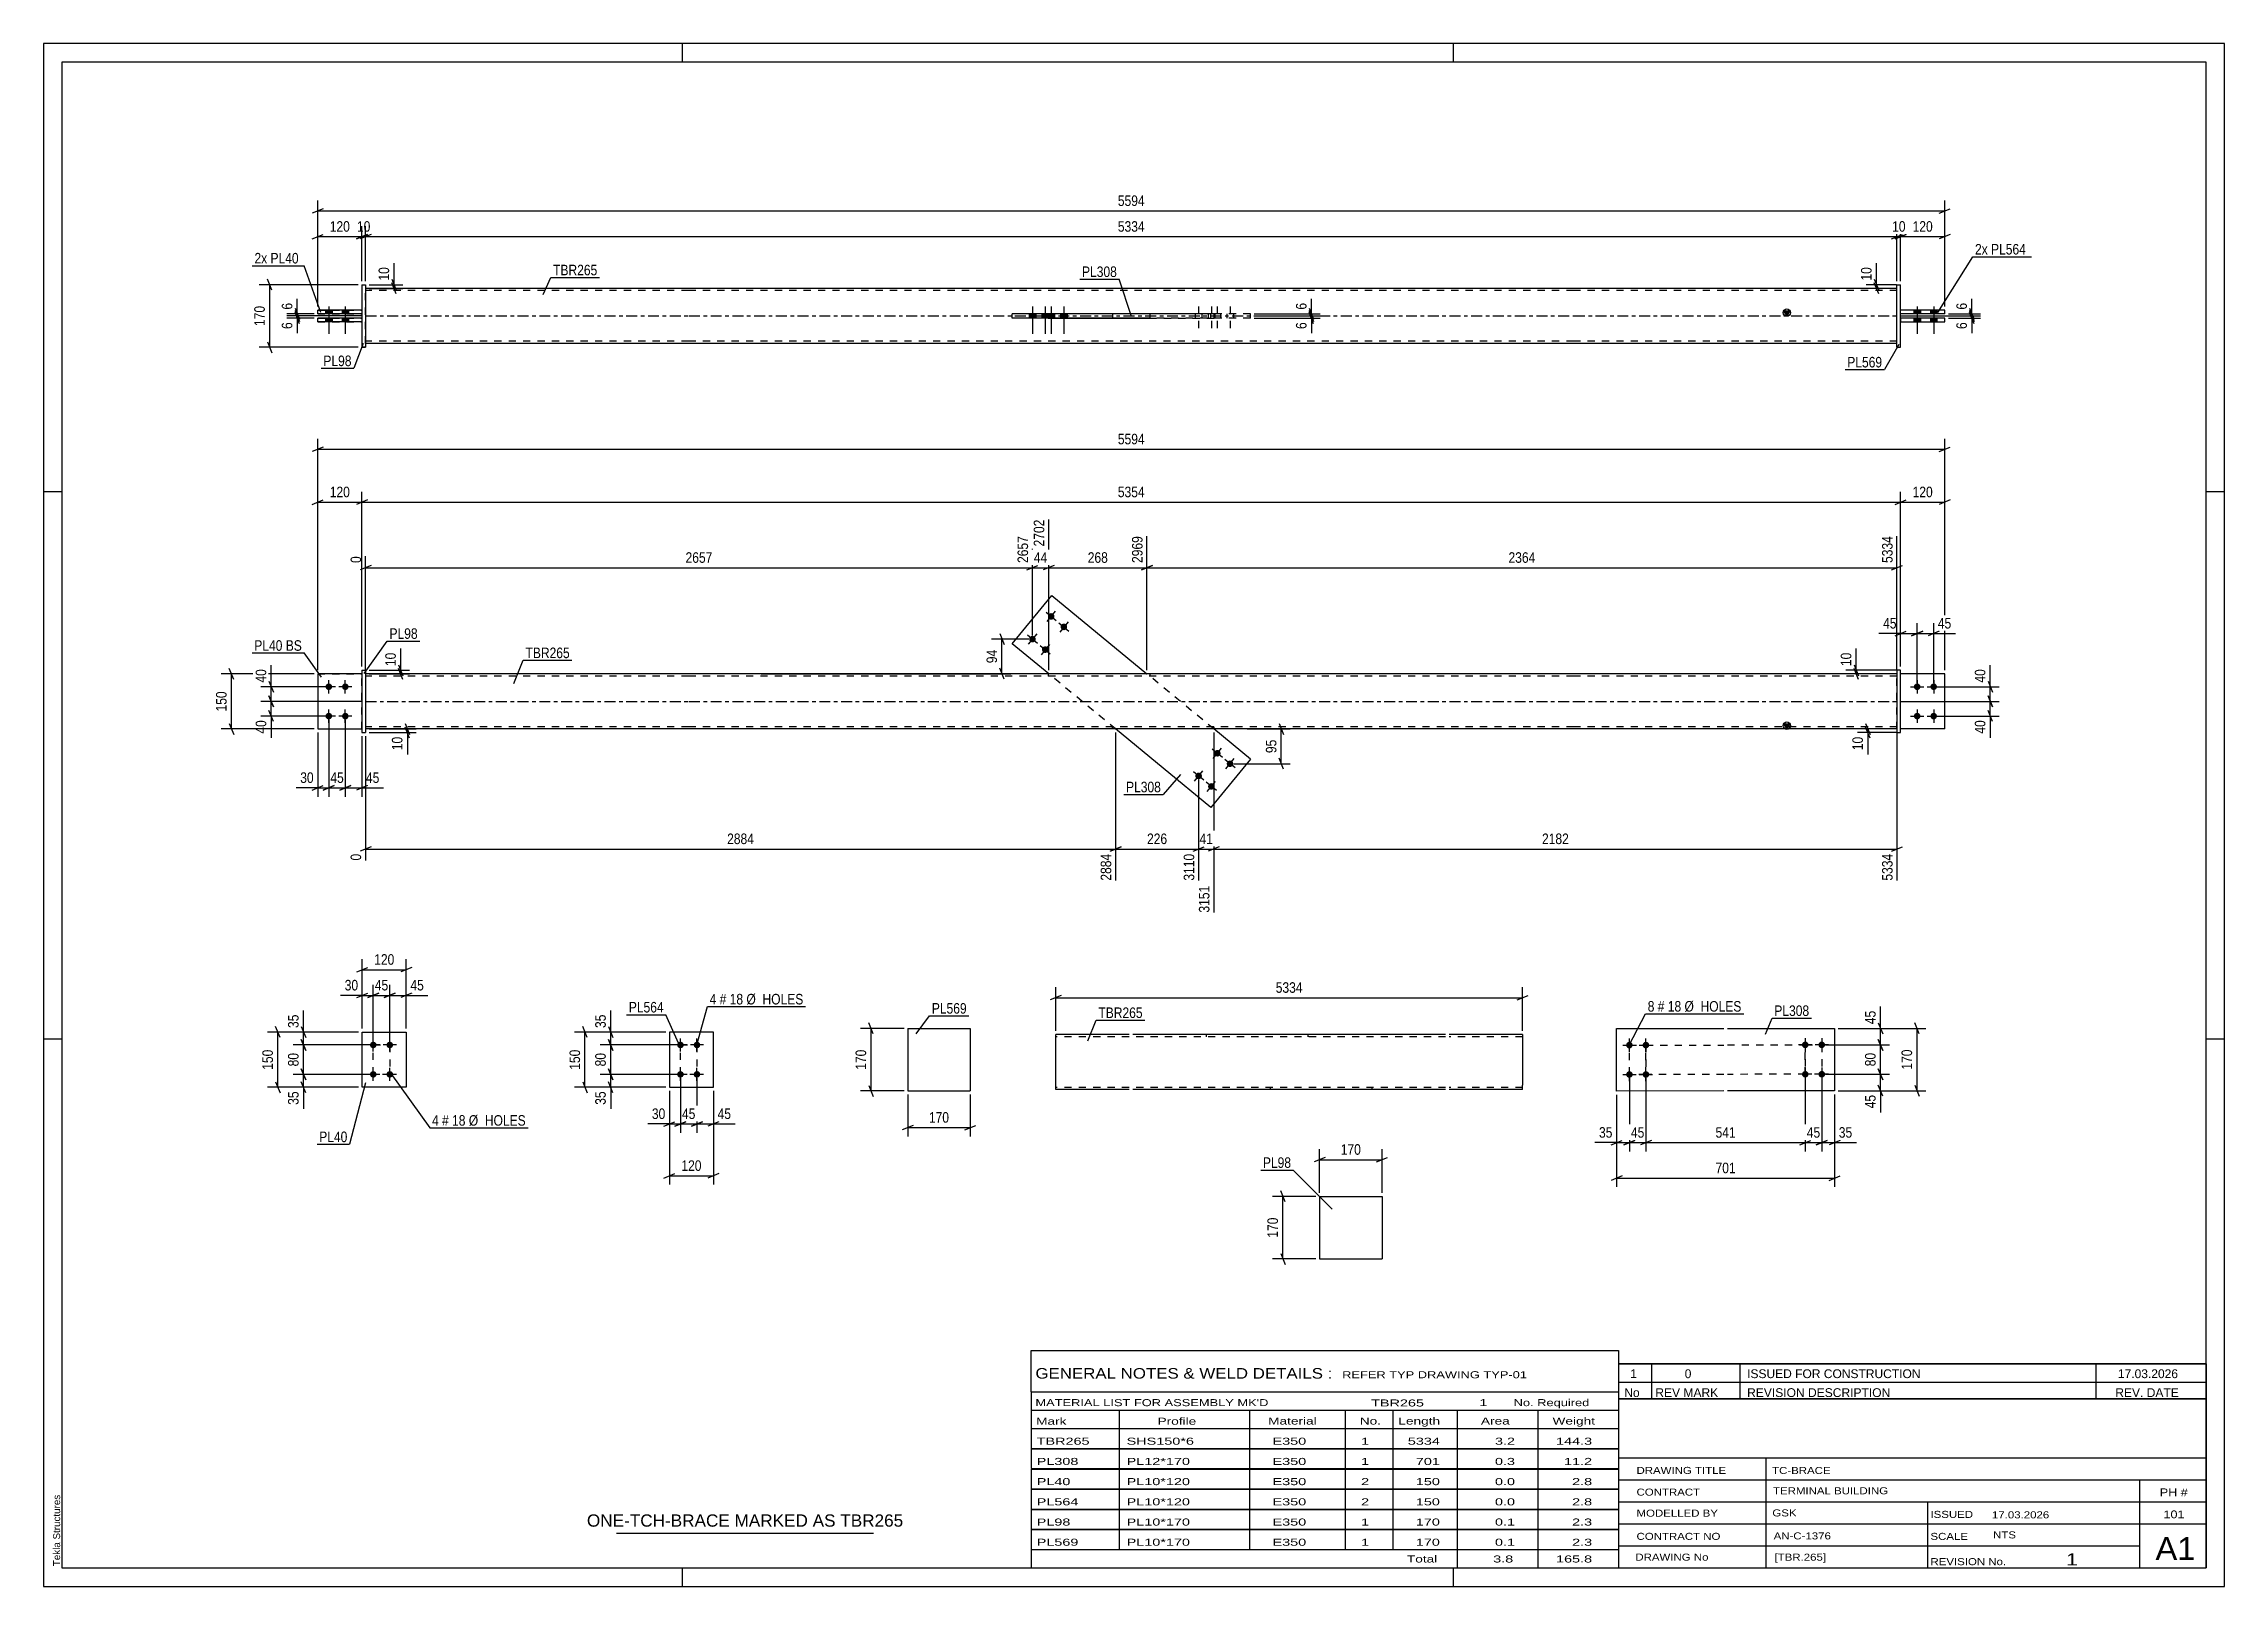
# Model space of a CAD drawing. Header units: millimetres. Extents: x 0 to 594, y 0 to 420.
import ezdxf

# ---------------------------------------------------------------- set-up
doc = ezdxf.new("R2010")
doc.units = ezdxf.units.MM
doc.linetypes.add('DXK_LINE_DOT2', pattern=[3.9198, 1.9599, -1.9599])
doc.linetypes.add('DXK_LINE_DOT3', pattern=[5.9187, 2.979, -0.9799, 0.9799, -0.9799])
doc.styles.add('Arial', font='ARIAL.TTF', dxfattribs={"height": 0.2})
doc.styles.add('Arial Narrow', font='ARIALN.TTF', dxfattribs={"height": 0.2})

# ---------------------------------------------------------------- blocks, each defined once
blk = doc.blocks.new('Unknown-582682232-1128')
at = {"color": 5, "linetype": 'Continuous'}
for p, q in [((594, 420), (0, 420)), ((0, 420), (0, 0)), ((174, 415), (174, 420)), ((384, 415), (384, 420)), ((594, 0), (594, 420)), ((589, 415), (5, 415)), ((5, 415), (5, 5)), ((589, 5), (589, 415)), ((5, 298), (0, 298)), ((594, 298), (589, 298)), ((5, 149), (0, 149)), ((594, 149), (589, 149)), ((0, 0), (594, 0)), ((5, 5), (589, 5)), ((174, 0), (174, 5)), ((384, 0), (384, 5))]:
    blk.add_line(p, q, dxfattribs=at)
at = {"color": 174, "linetype": 'Continuous', "style": 'Arial'}
blk.add_text('Tekla Structures', height=1.9102, rotation=90, dxfattribs=at).set_placement((4.5, 5.5))
blk = doc.blocks.new('Part-582682232-2738 - 2732')
at = {"color": 2, "linetype": 'Continuous'}
for p, q in [((347.56, 106.16), (347.56, 89.16)), ((347.56, 106.16), (364.56, 106.16)), ((364.56, 106.16), (364.56, 89.16)), ((347.56, 89.16), (364.56, 89.16))]:
    blk.add_line(p, q, dxfattribs=at)
blk = doc.blocks.new('Bolt-582682232-1374 - 1340')
at = {"linetype": 'Continuous'}
for points in [[(431.93, 148.25, -1), (431.93, 146.45, -1)], [(436.43, 148.26, -1), (436.43, 146.46, -1)], [(431.94, 140.25, -1), (431.94, 138.45, -1)], [(436.44, 140.26, -1), (436.44, 138.46, -1)]]:
    blk.add_hatch(color=1, dxfattribs=at).paths.add_polyline_path(points)
at = {"color": 1, "linetype": 'Continuous'}
for p, q in [((431.93, 145.55), (431.93, 149.15)), ((436.43, 145.56), (436.43, 149.16)), ((430.13, 147.35), (433.73, 147.35)), ((434.63, 147.36), (438.23, 147.36)), ((430.14, 139.35), (433.74, 139.35)), ((431.94, 137.55), (431.94, 141.15)), ((434.64, 139.36), (438.24, 139.36)), ((436.44, 137.56), (436.44, 141.16))]:
    blk.add_line(p, q, dxfattribs=at)
blk = doc.blocks.new('Bolt-582682232-1379 - 1340')
at = {"linetype": 'Continuous'}
for points in [[(479.83, 146.52, -1), (479.83, 148.32, -1)], [(484.33, 146.52, -1), (484.33, 148.32, -1)], [(479.84, 138.52, -1), (479.84, 140.32, -1)], [(484.34, 138.52, -1), (484.34, 140.32, -1)]]:
    blk.add_hatch(color=1, dxfattribs=at).paths.add_polyline_path(points)
at = {"color": 1, "linetype": 'Continuous'}
for p, q in [((479.83, 149.22), (479.83, 145.62)), ((484.33, 149.22), (484.33, 145.62)), ((481.63, 147.42), (478.03, 147.41)), ((486.13, 147.42), (482.53, 147.42)), ((481.64, 139.42), (478.04, 139.41)), ((479.84, 141.22), (479.84, 137.62)), ((486.14, 139.42), (482.54, 139.42)), ((484.34, 141.22), (484.34, 137.62))]:
    blk.add_line(p, q, dxfattribs=at)
blk = doc.blocks.new('Part-582682232-1394 - 1340')
at = {"color": 2, "linetype": 'Continuous'}
for p, q in [((428.43, 151.85), (457.63, 151.88)), ((428.44, 134.85), (428.43, 151.85)), ((458.63, 151.89), (487.83, 151.92)), ((487.83, 151.92), (487.84, 134.92)), ((457.63, 134.88), (428.44, 134.85)), ((487.84, 134.92), (458.63, 134.89))]:
    blk.add_line(p, q, dxfattribs=at)
blk = doc.blocks.new('Part-582682232-1763 - 1759')
at = {"color": 2, "linetype": 'Continuous'}
for p, q in [((517.82, 248.42), (505.82, 248.42)), ((517.82, 233.42), (517.82, 248.42)), ((517.82, 233.42), (505.82, 233.42))]:
    blk.add_line(p, q, dxfattribs=at)
at = {"color": 7, "linetype": 'DXK_LINE_DOT2'}
blk.add_line((505.82, 233.42), (505.82, 248.42), dxfattribs=at)
blk = doc.blocks.new('Bolt-582682232-1774 - 1759')
at = {"linetype": 'Continuous'}
for points in [[(275, 264.76, -1), (273.85, 263.37, -1)], [(278.47, 261.9, -1), (277.33, 260.51, -1)], [(269.91, 258.58, -1), (268.77, 257.19, -1)], [(273.39, 255.72, -1), (272.24, 254.33, -1)]]:
    blk.add_hatch(color=1, dxfattribs=at).paths.add_polyline_path(points)
at = {"color": 1, "linetype": 'Continuous'}
for p, q in [((273.04, 265.21), (275.82, 262.92)), ((275.57, 265.45), (273.28, 262.67)), ((276.51, 262.35), (279.29, 260.06)), ((279.04, 262.59), (276.76, 259.81)), ((267.95, 259.03), (270.73, 256.74)), ((270.49, 259.28), (268.2, 256.5)), ((271.43, 256.17), (274.21, 253.88)), ((273.96, 256.42), (271.67, 253.64))]:
    blk.add_line(p, q, dxfattribs=at)
blk = doc.blocks.new('Part-582682232-1766 - 1759')
at = {"color": 7, "linetype": 'DXK_LINE_DOT2'}
for p, q in [((517.82, 248.42), (505.82, 248.42)), ((505.82, 233.42), (505.82, 248.42)), ((517.82, 233.42), (517.82, 248.42)), ((517.82, 233.42), (505.82, 233.42))]:
    blk.add_line(p, q, dxfattribs=at)
blk = doc.blocks.new('Part-582682232-1780 - 1759')
at = {"color": 2, "linetype": 'Continuous'}
for p, q in [((263.78, 256.64), (274.58, 269.76)), ((274.58, 269.76), (300.52, 248.42)), ((273.76, 248.42), (263.78, 256.64)), ((317.92, 212.07), (291.99, 233.42)), ((328.72, 225.2), (318.74, 233.42)), ((328.72, 225.2), (317.92, 212.07))]:
    blk.add_line(p, q, dxfattribs=at)
at = {"color": 7, "linetype": 'DXK_LINE_DOT2'}
for p, q in [((291.99, 233.42), (273.76, 248.42)), ((318.74, 233.42), (300.52, 248.42))]:
    blk.add_line(p, q, dxfattribs=at)
blk = doc.blocks.new('Bolt-582682232-1773 - 1759')
at = {"linetype": 'Continuous'}
for points in [[(319.12, 226.11, -1), (320.26, 227.5, -1)], [(314.03, 219.94, -1), (315.18, 221.33, -1)], [(322.59, 223.25, -1), (323.73, 224.64, -1)], [(317.51, 217.08, -1), (318.65, 218.47, -1)]]:
    blk.add_hatch(color=1, dxfattribs=at).paths.add_polyline_path(points)
at = {"color": 1, "linetype": 'Continuous'}
for p, q in [((321.08, 225.66), (318.3, 227.95)), ((318.54, 225.42), (320.83, 228.2)), ((315.99, 219.49), (313.21, 221.78)), ((313.46, 219.24), (315.75, 222.02)), ((324.55, 222.8), (321.77, 225.09)), ((322.02, 222.56), (324.31, 225.34)), ((319.47, 216.63), (316.69, 218.92)), ((316.93, 216.38), (319.22, 219.16))]:
    blk.add_line(p, q, dxfattribs=at)
blk = doc.blocks.new('Bolt-582682232-1775 - 1759')
at = {"linetype": 'Continuous'}
for points in [[(77.68, 244.02, -1), (77.68, 245.82, -1)], [(82.18, 244.02, -1), (82.18, 245.82, -1)], [(77.68, 236.02, -1), (77.68, 237.82, -1)], [(82.18, 236.02, -1), (82.18, 237.82, -1)]]:
    blk.add_hatch(color=1, dxfattribs=at).paths.add_polyline_path(points)
at = {"color": 1, "linetype": 'Continuous'}
for p, q in [((79.48, 244.92), (75.88, 244.92)), ((77.68, 243.12), (77.68, 246.72)), ((83.98, 244.92), (80.38, 244.92)), ((82.18, 243.12), (82.18, 246.72)), ((77.68, 235.12), (77.68, 238.72)), ((82.18, 235.12), (82.18, 238.72)), ((79.48, 236.92), (75.88, 236.92)), ((83.98, 236.92), (80.38, 236.92))]:
    blk.add_line(p, q, dxfattribs=at)
blk = doc.blocks.new('Part-582682232-1795 - 1759')
at = {"color": 2, "linetype": 'Continuous'}
for p, q in [((86.68, 249.42), (87.68, 249.42)), ((86.68, 249.42), (86.68, 232.42)), ((87.68, 249.42), (87.68, 249.42)), ((87.68, 249.42), (87.68, 232.42)), ((86.68, 232.42), (87.68, 232.42))]:
    blk.add_line(p, q, dxfattribs=at)
at = {"color": 7, "linetype": 'DXK_LINE_DOT2'}
for p, q in [((86.68, 249.42), (87.68, 249.42)), ((86.68, 232.42), (87.68, 232.42))]:
    blk.add_line(p, q, dxfattribs=at)
blk = doc.blocks.new('Part-582682232-1810 - 1759')
at = {"color": 7, "linetype": 'DXK_LINE_DOT2'}
for p, q in [((74.68, 248.42), (74.68, 233.42)), ((74.68, 248.42), (86.68, 248.42)), ((86.68, 248.42), (86.68, 233.42)), ((74.68, 233.42), (86.68, 233.42))]:
    blk.add_line(p, q, dxfattribs=at)
blk = doc.blocks.new('Part-582682232-1815 - 1759')
at = {"color": 2, "linetype": 'Continuous'}
for p, q in [((74.68, 248.42), (74.68, 233.42)), ((86.68, 248.42), (74.68, 248.42)), ((74.68, 233.42), (86.68, 233.42))]:
    blk.add_line(p, q, dxfattribs=at)
at = {"color": 7, "linetype": 'DXK_LINE_DOT2'}
blk.add_line((86.68, 233.42), (86.68, 248.42), dxfattribs=at)
blk = doc.blocks.new('Part-582682232-1820 - 1759')
at = {"linetype": 'Continuous'}
blk.add_hatch(color=2, dxfattribs=at).paths.add_polyline_path([(474.82, 233.42), (474.02, 234.82), (475.62, 234.82)])
at = {"color": 2, "linetype": 'Continuous'}
for p, q in [((175.68, 248.42), (87.68, 248.42)), ((416.72, 248.42), (175.78, 248.42)), ((504.82, 248.42), (416.82, 248.42)), ((175.68, 233.42), (87.68, 233.42)), ((416.72, 233.42), (175.78, 233.42)), ((504.82, 233.42), (416.82, 233.42)), ((474.82, 233.42), (474.02, 234.82)), ((474.02, 234.82), (475.62, 234.82)), ((475.62, 234.82), (474.82, 233.42))]:
    blk.add_line(p, q, dxfattribs=at)
at = {"color": 7, "linetype": 'DXK_LINE_DOT2'}
for p, q in [((87.68, 248.42), (87.68, 233.42)), ((175.68, 247.82), (87.68, 247.82)), ((416.72, 247.82), (175.78, 247.82)), ((273.66, 248.42), (273.66, 247.82)), ((301.34, 248.42), (301.34, 247.82)), ((504.82, 247.82), (416.82, 247.82)), ((504.82, 233.42), (504.82, 248.42)), ((175.68, 234.02), (87.68, 234.02)), ((416.72, 234.02), (175.78, 234.02)), ((291.16, 233.42), (291.16, 234.02)), ((318.84, 233.42), (318.84, 234.02)), ((504.82, 234.02), (416.82, 234.02))]:
    blk.add_line(p, q, dxfattribs=at)
at = {"color": 7, "linetype": 'DXK_LINE_DOT3'}
for p, q in [((87.68, 240.92), (175.68, 240.92)), ((175.78, 240.92), (416.72, 240.92)), ((416.82, 240.92), (504.82, 240.92))]:
    blk.add_line(p, q, dxfattribs=at)
at = {"color": 2, "linetype": 'Continuous'}
blk.add_circle((474.82, 234.32), 1, dxfattribs=at)
blk = doc.blocks.new('Part-582682232-1821 - 1759')
at = {"color": 2, "linetype": 'Continuous'}
for p, q in [((505.82, 249.42), (504.82, 249.42)), ((504.82, 249.42), (504.82, 232.42)), ((505.82, 232.42), (505.82, 249.42)), ((504.82, 232.42), (505.82, 232.42))]:
    blk.add_line(p, q, dxfattribs=at)
blk = doc.blocks.new('Bolt-582682232-1822 - 1759')
at = {"linetype": 'Continuous'}
for points in [[(510.32, 245.82, -1), (510.32, 244.02, -1)], [(514.82, 245.82, -1), (514.82, 244.02, -1)], [(510.32, 237.82, -1), (510.32, 236.02, -1)], [(514.82, 237.82, -1), (514.82, 236.02, -1)]]:
    blk.add_hatch(color=1, dxfattribs=at).paths.add_polyline_path(points)
at = {"color": 1, "linetype": 'Continuous'}
for p, q in [((508.52, 244.92), (512.12, 244.92)), ((510.32, 246.72), (510.32, 243.12)), ((513.02, 244.92), (516.62, 244.92)), ((514.82, 246.72), (514.82, 243.12)), ((510.32, 238.72), (510.32, 235.12)), ((514.82, 238.72), (514.82, 235.12)), ((508.52, 236.92), (512.12, 236.92)), ((513.02, 236.92), (516.62, 236.92))]:
    blk.add_line(p, q, dxfattribs=at)
blk = doc.blocks.new('Part-582682232-2212 - 2175')
at = {"color": 2, "linetype": 'Continuous'}
for p, q in [((517.82, 345.26), (505.82, 345.26)), ((517.82, 344.26), (517.82, 345.26)), ((505.82, 344.26), (517.82, 344.26))]:
    blk.add_line(p, q, dxfattribs=at)
at = {"color": 7, "linetype": 'DXK_LINE_DOT2'}
blk.add_line((505.82, 345.26), (505.82, 344.26), dxfattribs=at)
blk = doc.blocks.new('Part-582682232-2197 - 2175')
at = {"color": 2, "linetype": 'Continuous'}
for p, q in [((504.82, 337.36), (504.82, 354.36)), ((504.82, 354.36), (505.82, 354.36)), ((505.82, 337.36), (505.82, 354.36)), ((504.82, 337.36), (505.82, 337.36))]:
    blk.add_line(p, q, dxfattribs=at)
blk = doc.blocks.new('Part-582682232-2245 - 2175')
at = {"color": 2, "linetype": 'Continuous'}
for p, q in [((263.78, 345.26), (263.78, 346.46)), ((301.34, 346.46), (263.78, 346.46)), ((301.34, 345.26), (263.78, 345.26)), ((274.58, 345.26), (274.58, 346.46))]:
    blk.add_line(p, q, dxfattribs=at)
at = {"color": 7, "linetype": 'DXK_LINE_DOT2'}
for p, q in [((328.72, 346.46), (301.34, 346.46)), ((328.72, 345.26), (301.34, 345.26)), ((317.92, 345.26), (317.92, 346.46)), ((328.72, 345.26), (328.72, 346.46))]:
    blk.add_line(p, q, dxfattribs=at)
blk = doc.blocks.new('Part-582682232-2222 - 2175')
at = {"linetype": 'Continuous'}
blk.add_hatch(color=2, dxfattribs=at).paths.add_polyline_path([(474.82, 345.86), (474.02, 347.26), (475.62, 347.26)])
at = {"color": 2, "linetype": 'Continuous'}
for p, q in [((175.68, 353.36), (87.68, 353.36)), ((416.72, 353.36), (175.78, 353.36)), ((504.82, 353.36), (416.82, 353.36)), ((273.66, 346.46), (273.66, 346.56)), ((273.66, 346.56), (301.34, 346.56)), ((273.66, 345.16), (273.66, 345.26)), ((301.34, 345.16), (273.66, 345.16)), ((291.16, 346.46), (291.16, 346.56)), ((291.16, 345.26), (291.16, 345.16)), ((301.34, 346.56), (301.34, 345.16)), ((474.82, 345.86), (474.02, 347.26)), ((474.02, 347.26), (475.62, 347.26)), ((475.62, 347.26), (474.82, 345.86)), ((175.68, 338.36), (87.68, 338.36)), ((416.72, 338.36), (175.78, 338.36)), ((504.82, 338.36), (416.82, 338.36))]:
    blk.add_line(p, q, dxfattribs=at)
at = {"color": 7, "linetype": 'DXK_LINE_DOT2'}
for p, q in [((87.68, 338.36), (87.68, 353.36)), ((175.68, 352.76), (87.68, 352.76)), ((416.72, 352.76), (175.78, 352.76)), ((504.82, 352.76), (416.82, 352.76)), ((504.82, 338.36), (504.82, 353.36)), ((273.66, 346.56), (273.66, 345.26)), ((291.16, 346.56), (291.16, 345.26)), ((301.34, 346.56), (318.84, 346.56)), ((318.84, 345.16), (301.34, 345.16)), ((318.84, 346.56), (318.84, 345.16)), ((175.68, 338.96), (87.68, 338.96)), ((416.72, 338.96), (175.78, 338.96)), ((504.82, 338.96), (416.82, 338.96))]:
    blk.add_line(p, q, dxfattribs=at)
at = {"color": 7, "linetype": 'DXK_LINE_DOT3'}
for p, q in [((87.68, 345.86), (175.68, 345.86)), ((175.78, 345.86), (416.72, 345.86)), ((416.82, 345.86), (504.82, 345.86))]:
    blk.add_line(p, q, dxfattribs=at)
at = {"color": 2, "linetype": 'Continuous'}
blk.add_circle((474.82, 346.76), 1, dxfattribs=at)
blk = doc.blocks.new('Bolt-582682232-2246 - 2175')
at = {"linetype": 'Continuous'}
for points in [[(76.78, 346.46), (78.58, 346.46), (78.58, 347.46), (76.78, 347.46)], [(76.78, 346.46), (78.58, 346.46), (78.58, 347.46), (76.78, 347.46)], [(76.78, 344.26), (78.58, 344.26), (78.58, 345.26), (76.78, 345.26)], [(76.78, 344.26), (78.58, 344.26), (78.58, 345.26), (76.78, 345.26)], [(81.28, 346.46), (83.08, 346.46), (83.08, 347.46), (81.28, 347.46)], [(81.28, 346.46), (83.08, 346.46), (83.08, 347.46), (81.28, 347.46)], [(81.28, 344.26), (83.08, 344.26), (83.08, 345.26), (81.28, 345.26)], [(81.28, 344.26), (83.08, 344.26), (83.08, 345.26), (81.28, 345.26)]]:
    blk.add_hatch(color=1, dxfattribs=at).paths.add_polyline_path(points)
at = {"color": 1, "linetype": 'Continuous'}
for p, q in [((76.78, 347.46), (76.78, 346.46)), ((76.78, 347.46), (76.78, 346.46)), ((76.78, 345.26), (76.78, 344.26)), ((76.78, 345.26), (76.78, 344.26)), ((77.68, 348.46), (77.68, 340.96)), ((77.68, 348.46), (77.68, 340.96)), ((78.58, 347.46), (78.58, 346.46)), ((78.58, 347.46), (78.58, 346.46)), ((78.58, 345.26), (78.58, 344.26)), ((78.58, 345.26), (78.58, 344.26)), ((81.28, 347.46), (81.28, 346.46)), ((81.28, 347.46), (81.28, 346.46)), ((81.28, 345.26), (81.28, 344.26)), ((81.28, 345.26), (81.28, 344.26)), ((82.18, 348.46), (82.18, 340.96)), ((82.18, 348.46), (82.18, 340.96)), ((83.08, 347.46), (83.08, 346.46)), ((83.08, 347.46), (83.08, 346.46)), ((83.08, 345.26), (83.08, 344.26)), ((83.08, 345.26), (83.08, 344.26))]:
    blk.add_line(p, q, dxfattribs=at)
blk = doc.blocks.new('Bolt-582682232-2182 - 2175')
at = {"linetype": 'Continuous'}
for points in [[(511.22, 347.46), (509.42, 347.46), (509.42, 346.46), (511.22, 346.46)], [(511.22, 347.46), (509.42, 347.46), (509.42, 346.46), (511.22, 346.46)], [(511.22, 345.26), (509.42, 345.26), (509.42, 344.26), (511.22, 344.26)], [(511.22, 345.26), (509.42, 345.26), (509.42, 344.26), (511.22, 344.26)], [(515.72, 347.46), (513.92, 347.46), (513.92, 346.46), (515.72, 346.46)], [(515.72, 347.46), (513.92, 347.46), (513.92, 346.46), (515.72, 346.46)], [(515.72, 345.26), (513.92, 345.26), (513.92, 344.26), (515.72, 344.26)], [(515.72, 345.26), (513.92, 345.26), (513.92, 344.26), (515.72, 344.26)]]:
    blk.add_hatch(color=1, dxfattribs=at).paths.add_polyline_path(points)
at = {"color": 1, "linetype": 'Continuous'}
for p, q in [((509.42, 347.46), (509.42, 346.46)), ((509.42, 347.46), (509.42, 346.46)), ((509.42, 345.26), (509.42, 344.26)), ((509.42, 345.26), (509.42, 344.26)), ((510.32, 348.46), (510.32, 340.96)), ((510.32, 348.46), (510.32, 340.96)), ((511.22, 347.46), (511.22, 346.46)), ((511.22, 347.46), (511.22, 346.46)), ((511.22, 345.26), (511.22, 344.26)), ((511.22, 345.26), (511.22, 344.26)), ((513.92, 347.46), (513.92, 346.46)), ((513.92, 347.46), (513.92, 346.46)), ((513.92, 345.26), (513.92, 344.26)), ((513.92, 345.26), (513.92, 344.26)), ((514.82, 348.46), (514.82, 340.96)), ((514.82, 348.46), (514.82, 340.96)), ((515.72, 347.46), (515.72, 346.46)), ((515.72, 347.46), (515.72, 346.46)), ((515.72, 345.26), (515.72, 344.26)), ((515.72, 345.26), (515.72, 344.26))]:
    blk.add_line(p, q, dxfattribs=at)
blk = doc.blocks.new('Part-582682232-2217 - 2175')
at = {"color": 2, "linetype": 'Continuous'}
for p, q in [((517.82, 347.46), (505.82, 347.46)), ((517.82, 346.46), (505.82, 346.46)), ((517.82, 346.46), (517.82, 347.46))]:
    blk.add_line(p, q, dxfattribs=at)
at = {"color": 7, "linetype": 'DXK_LINE_DOT2'}
blk.add_line((505.82, 346.46), (505.82, 347.46), dxfattribs=at)
blk = doc.blocks.new('Bolt-582682232-2223 - 2175')
at = {"linetype": 'Continuous'}
for points in [[(270.24, 346.46), (268.44, 346.46), (268.44, 345.26), (270.24, 345.26)], [(273.72, 346.46), (271.92, 346.46), (271.92, 345.26), (273.72, 345.26)], [(275.33, 346.46), (273.53, 346.46), (273.53, 345.26), (275.33, 345.26)], [(278.8, 346.46), (277, 346.46), (277, 345.26), (278.8, 345.26)]]:
    blk.add_hatch(color=1, dxfattribs=at).paths.add_polyline_path(points)
at = {"color": 1, "linetype": 'Continuous'}
for p, q in [((268.44, 346.46), (268.44, 345.26)), ((269.34, 348.46), (269.34, 340.96)), ((270.24, 346.46), (270.24, 345.26)), ((271.92, 346.46), (271.92, 345.26)), ((272.82, 348.46), (272.82, 340.96)), ((273.53, 346.46), (273.53, 345.26)), ((273.72, 346.46), (273.72, 345.26)), ((274.43, 348.46), (274.43, 340.96)), ((275.33, 346.46), (275.33, 345.26)), ((277, 346.46), (277, 345.26)), ((277.9, 348.46), (277.9, 340.96)), ((278.8, 346.46), (278.8, 345.26))]:
    blk.add_line(p, q, dxfattribs=at)
blk = doc.blocks.new('Bolt-582682232-2224 - 2175')
at = {"color": 1, "linetype": 'DXK_LINE_DOT2'}
for p, q in [((313.7, 346.46), (313.7, 345.26)), ((314.6, 348.46), (314.6, 340.96)), ((315.5, 346.46), (315.5, 345.26)), ((317.18, 346.46), (317.18, 345.26)), ((318.08, 348.46), (318.08, 340.96)), ((318.79, 346.46), (318.79, 345.26)), ((318.98, 346.46), (318.98, 345.26)), ((319.69, 348.46), (319.69, 340.96)), ((320.59, 346.46), (320.59, 345.26)), ((322.26, 346.46), (322.26, 345.26)), ((323.16, 348.46), (323.16, 340.96)), ((324.06, 346.46), (324.06, 345.26))]:
    blk.add_line(p, q, dxfattribs=at)
blk = doc.blocks.new('Part-582682232-2230 - 2175')
at = {"color": 2, "linetype": 'Continuous'}
for p, q in [((74.68, 344.26), (74.68, 345.26)), ((86.68, 345.26), (74.68, 345.26)), ((74.68, 344.26), (74.68, 344.26)), ((86.68, 344.26), (74.68, 344.26))]:
    blk.add_line(p, q, dxfattribs=at)
at = {"color": 7, "linetype": 'DXK_LINE_DOT2'}
for p, q in [((74.68, 345.26), (86.68, 345.26)), ((86.68, 345.26), (86.68, 344.26)), ((74.68, 344.26), (86.68, 344.26))]:
    blk.add_line(p, q, dxfattribs=at)
blk = doc.blocks.new('Part-582682232-2235 - 2175')
at = {"color": 2, "linetype": 'Continuous'}
for p, q in [((74.68, 346.46), (74.68, 347.46)), ((86.68, 347.46), (74.68, 347.46)), ((74.68, 346.46), (74.68, 346.46)), ((86.68, 346.46), (74.68, 346.46))]:
    blk.add_line(p, q, dxfattribs=at)
at = {"color": 7, "linetype": 'DXK_LINE_DOT2'}
for p, q in [((74.68, 347.46), (74.68, 347.46)), ((74.68, 347.46), (86.68, 347.46)), ((74.68, 346.46), (86.68, 346.46)), ((86.68, 347.46), (86.68, 346.46))]:
    blk.add_line(p, q, dxfattribs=at)
blk = doc.blocks.new('Part-582682232-2240 - 2175')
at = {"color": 2, "linetype": 'Continuous'}
for p, q in [((86.68, 354.36), (87.68, 354.36)), ((86.68, 354.36), (86.68, 337.36)), ((87.68, 354.36), (87.68, 354.36)), ((87.68, 354.36), (87.68, 337.36)), ((87.68, 337.36), (86.68, 337.36)), ((86.68, 337.36), (86.68, 337.36))]:
    blk.add_line(p, q, dxfattribs=at)
at = {"color": 7, "linetype": 'DXK_LINE_DOT2'}
for p, q in [((86.68, 354.36), (87.68, 354.36)), ((87.68, 354.36), (87.68, 354.36)), ((86.68, 337.36), (87.68, 337.36))]:
    blk.add_line(p, q, dxfattribs=at)
blk = doc.blocks.new('Bolt-582682232-2628 - 2622')
at = {"linetype": 'Continuous'}
for points in [[(89.79, 146.49, -1), (89.79, 148.29, -1)], [(94.29, 146.49, -1), (94.29, 148.29, -1)], [(89.79, 138.49, -1), (89.79, 140.29, -1)], [(94.29, 138.49, -1), (94.29, 140.29, -1)]]:
    blk.add_hatch(color=1, dxfattribs=at).paths.add_polyline_path(points)
at = {"color": 1, "linetype": 'Continuous'}
for p, q in [((89.79, 145.59), (89.79, 149.19)), ((94.29, 145.59), (94.29, 149.19)), ((91.59, 147.39), (87.99, 147.39)), ((96.09, 147.39), (92.49, 147.39)), ((91.59, 139.39), (87.99, 139.39)), ((89.79, 137.59), (89.79, 141.19)), ((96.09, 139.39), (92.49, 139.39)), ((94.29, 137.59), (94.29, 141.19))]:
    blk.add_line(p, q, dxfattribs=at)
blk = doc.blocks.new('Part-582682232-2633 - 2622')
at = {"color": 2, "linetype": 'Continuous'}
for p, q in [((86.79, 135.89), (86.79, 150.89)), ((86.79, 150.89), (98.79, 150.89)), ((98.79, 150.89), (98.79, 135.89)), ((98.79, 135.89), (86.79, 135.89))]:
    blk.add_line(p, q, dxfattribs=at)
blk = doc.blocks.new('Part-582682232-1241 - 1220')
at = {"color": 2, "linetype": 'Continuous'}
for p, q in [((295.68, 150.25), (275.68, 150.25)), ((275.68, 135.34), (275.68, 150.25)), ((381.86, 150.25), (296.68, 150.25)), ((402.86, 150.25), (382.86, 150.25)), ((402.86, 150.25), (402.86, 136.45)), ((275.68, 135.25), (275.68, 135.34)), ((295.68, 135.25), (275.68, 135.25)), ((381.86, 135.25), (296.68, 135.25)), ((402.86, 135.25), (382.86, 135.25)), ((402.86, 135.25), (402.86, 136.45))]:
    blk.add_line(p, q, dxfattribs=at)
at = {"color": 7, "linetype": 'DXK_LINE_DOT2'}
for p, q in [((295.68, 149.65), (275.68, 149.65)), ((381.86, 149.65), (296.68, 149.65)), ((316.68, 150.25), (316.68, 149.65)), ((344.36, 150.25), (344.36, 149.65)), ((402.86, 149.65), (382.86, 149.65)), ((402.86, 149.65), (402.86, 149.6)), ((402.86, 149.6), (402.86, 149.65)), ((402.86, 149.51), (402.86, 149.6)), ((402.86, 149.6), (402.86, 149.51)), ((275.68, 135.85), (275.68, 135.89)), ((295.68, 135.85), (275.68, 135.85)), ((381.86, 135.85), (296.68, 135.85)), ((334.18, 135.25), (334.18, 135.85)), ((361.86, 135.25), (361.86, 135.85)), ((402.86, 135.85), (382.86, 135.85)), ((402.86, 135.89), (402.86, 136.22)), ((402.86, 135.85), (402.86, 135.89))]:
    blk.add_line(p, q, dxfattribs=at)
blk = doc.blocks.new('Bolt-582682232-2495 - 2489')
at = {"linetype": 'Continuous'}
for points in [[(173.46, 146.49, -1), (173.46, 148.29, -1)], [(177.96, 146.49, -1), (177.96, 148.29, -1)], [(173.46, 138.49, -1), (173.46, 140.29, -1)], [(177.96, 138.49, -1), (177.96, 140.29, -1)]]:
    blk.add_hatch(color=1, dxfattribs=at).paths.add_polyline_path(points)
at = {"color": 1, "linetype": 'Continuous'}
for p, q in [((173.46, 145.59), (173.46, 149.19)), ((177.96, 145.59), (177.96, 149.19)), ((175.26, 147.39), (171.66, 147.39)), ((179.76, 147.39), (176.16, 147.39)), ((175.26, 139.39), (171.66, 139.39)), ((173.46, 137.59), (173.46, 141.19)), ((179.76, 139.39), (176.16, 139.39)), ((177.96, 137.59), (177.96, 141.19))]:
    blk.add_line(p, q, dxfattribs=at)
blk = doc.blocks.new('Part-582682232-2500 - 2489')
at = {"color": 2, "linetype": 'Continuous'}
for p, q in [((170.46, 150.89), (170.46, 135.89)), ((182.46, 150.89), (170.46, 150.89)), ((182.46, 135.89), (182.46, 150.89)), ((170.46, 135.89), (182.46, 135.89))]:
    blk.add_line(p, q, dxfattribs=at)
blk = doc.blocks.new('Part-582682232-2605 - 2599')
at = {"color": 2, "linetype": 'Continuous'}
for p, q in [((235.38, 151.89), (235.38, 134.89)), ((235.38, 151.89), (252.38, 151.89)), ((252.38, 151.89), (252.38, 134.89)), ((235.38, 134.89), (252.38, 134.89))]:
    blk.add_line(p, q, dxfattribs=at)
blk = doc.blocks.new('Rectangle-582682232-1483 - 1340')
at = {"color": 1, "linetype": 'DXK_LINE_DOT2'}
for p, q in [((431.93, 147.35), (436.43, 147.36)), ((431.94, 139.35), (431.93, 147.35)), ((436.43, 147.36), (436.44, 139.36)), ((436.44, 139.36), (431.94, 139.35))]:
    blk.add_line(p, q, dxfattribs=at)
blk = doc.blocks.new('Rectangle-582682232-2718 - 2622')
at = {"color": 1, "linetype": 'DXK_LINE_DOT2'}
blk.add_lwpolyline([(89.79, 147.39), (94.29, 147.39), (94.29, 139.39), (89.79, 139.39), (89.79, 147.39)], close=True, dxfattribs=at)
blk = doc.blocks.new('Rectangle-582682232-2585 - 2489')
at = {"color": 1, "linetype": 'DXK_LINE_DOT2'}
blk.add_lwpolyline([(173.46, 147.39), (177.96, 147.39), (177.96, 139.39), (173.46, 139.39), (173.46, 147.39)], close=True, dxfattribs=at)
blk = doc.blocks.new('Rectangle-582682232-1472 - 1340')
at = {"color": 1, "linetype": 'DXK_LINE_DOT2'}
for p, q in [((479.83, 147.42), (484.33, 147.42)), ((479.84, 139.42), (479.83, 147.42)), ((484.33, 147.42), (484.34, 139.42)), ((484.34, 139.42), (479.84, 139.42))]:
    blk.add_line(p, q, dxfattribs=at)
blk = doc.blocks.new('Rectangle-582682232-1493 - 1340')
at = {"color": 1, "linetype": 'DXK_LINE_DOT2'}
for p, q in [((436.43, 147.36), (457.63, 147.38)), ((436.44, 139.36), (436.43, 147.36)), ((458.63, 147.39), (479.83, 147.42)), ((479.83, 147.42), (479.84, 139.42)), ((457.63, 139.38), (436.44, 139.36)), ((479.84, 139.42), (458.63, 139.39))]:
    blk.add_line(p, q, dxfattribs=at)
blk = doc.blocks.new('StraightDimension-582682232-2740 - 2732')
at = {"color": 7, "linetype": 'Continuous'}
for p, q in [((338.16, 104.66), (336.96, 107.66)), ((346.56, 106.16), (334.71, 106.16)), ((337.56, 89.16), (337.56, 106.16)), ((346.56, 89.16), (334.71, 89.16)), ((336.96, 90.66), (338.16, 87.66))]:
    blk.add_line(p, q, dxfattribs=at)
at = {"color": 0}
blk.add_wipeout([(336.81, 101), (332.61, 101), (332.61, 94.32), (336.81, 94.32)], dxfattribs=at)
at = {"color": 3, "style": 'Arial Narrow'}
blk.add_text('170', height=2.863, rotation=90.00021, dxfattribs=at).set_placement((336.21, 94.92))
blk = doc.blocks.new('StraightDimension-582682232-2747 - 2732')
at = {"color": 7, "linetype": 'Continuous'}
for p, q in [((347.56, 107.16), (347.56, 119.01)), ((364.56, 107.16), (364.56, 119.01)), ((349.06, 116.76), (346.06, 115.56)), ((347.56, 116.16), (364.56, 116.16)), ((363.06, 115.56), (366.06, 116.76))]:
    blk.add_line(p, q, dxfattribs=at)
at = {"color": 0}
blk.add_wipeout([(359.4, 116.91), (359.4, 121.11), (352.72, 121.11), (352.72, 116.91)], dxfattribs=at)
at = {"color": 3, "style": 'Arial Narrow'}
blk.add_text('170', height=2.863, dxfattribs=at).set_placement((353.32, 117.51))
blk = doc.blocks.new('StraightDimension-582682232-1458 - 1340')
at = {"color": 7, "linetype": 'Continuous'}
for p, q in [((499.74, 148.92), (500.94, 145.92)), ((485.33, 147.42), (502.74, 147.42)), ((500.34, 139.42), (500.34, 147.42)), ((485.34, 139.42), (502.74, 139.42)), ((500.94, 137.92), (499.74, 140.92))]:
    blk.add_line(p, q, dxfattribs=at)
at = {"color": 0}
blk.add_wipeout([(499.59, 145.85), (495.39, 145.85), (495.39, 140.99), (499.59, 140.99)], dxfattribs=at)
at = {"color": 3, "style": 'Arial Narrow'}
blk.add_text('80', height=2.863, rotation=90.00021, dxfattribs=at).set_placement((498.99, 141.59))
blk = doc.blocks.new('StraightDimension-582682232-1397 - 1340')
at = {"color": 7, "linetype": 'Continuous'}
for p, q in [((428.44, 133.85), (428.44, 108.73)), ((487.84, 133.92), (487.84, 108.73)), ((429.94, 111.73), (426.94, 110.53)), ((428.44, 111.13), (487.84, 111.13)), ((486.34, 110.53), (489.34, 111.73))]:
    blk.add_line(p, q, dxfattribs=at)
at = {"color": 0}
blk.add_wipeout([(461.49, 111.88), (461.49, 116.08), (454.8, 116.08), (454.8, 111.88)], dxfattribs=at)
at = {"color": 3, "style": 'Arial Narrow'}
blk.add_text('701', height=2.863, dxfattribs=at).set_placement((455.4, 112.48))
blk = doc.blocks.new('StraightDimension-582682232-1466 - 1340')
at = {"color": 7, "linetype": 'Continuous'}
for p, q in [((485.34, 139.42), (502.74, 139.42)), ((499.74, 140.92), (500.94, 137.92)), ((500.34, 134.92), (500.34, 139.42)), ((488.84, 134.92), (502.74, 134.92)), ((500.94, 133.42), (499.74, 136.42))]:
    blk.add_line(p, q, dxfattribs=at)
at = {"color": 0}
blk.add_wipeout([(499.59, 134.4), (495.39, 134.4), (495.39, 129.54), (499.59, 129.54)], dxfattribs=at)
at = {"color": 7, "linetype": 'Continuous'}
blk.add_line((500.34, 134.92), (500.34, 129.02), dxfattribs=at)
blk.add_line((500.34, 134.92), (500.34, 129.02), dxfattribs=at)
at = {"color": 3, "style": 'Arial Narrow'}
blk.add_text('45', height=2.863, rotation=90.00021, dxfattribs=at).set_placement((498.99, 130.14))
blk = doc.blocks.new('StraightDimension-582682232-1402 - 1340')
at = {"color": 7, "linetype": 'Continuous'}
for p, q in [((488.83, 151.92), (512.68, 151.92)), ((510.88, 150.42), (509.68, 153.42)), ((510.28, 134.92), (510.28, 151.92)), ((488.84, 134.92), (512.68, 134.92)), ((509.68, 136.42), (510.88, 133.42))]:
    blk.add_line(p, q, dxfattribs=at)
at = {"color": 0}
blk.add_wipeout([(509.53, 146.77), (505.33, 146.77), (505.33, 140.08), (509.53, 140.08)], dxfattribs=at)
at = {"color": 3, "style": 'Arial Narrow'}
blk.add_text('170', height=2.863, rotation=90.00021, dxfattribs=at).set_placement((508.93, 140.68))
blk = doc.blocks.new('StraightDimension-582682232-1412 - 1340')
at = {"color": 7, "linetype": 'Continuous'}
for p, q in [((431.94, 138.35), (431.94, 118.4)), ((428.44, 133.85), (428.44, 118.4)), ((426.94, 120.2), (429.94, 121.4)), ((428.44, 120.8), (431.94, 120.8)), ((433.44, 121.4), (430.44, 120.2))]:
    blk.add_line(p, q, dxfattribs=at)
at = {"color": 0}
blk.add_wipeout([(427.92, 121.55), (427.92, 125.75), (423.06, 125.75), (423.06, 121.55)], dxfattribs=at)
at = {"color": 7, "linetype": 'Continuous'}
blk.add_line((428.44, 120.8), (422.54, 120.8), dxfattribs=at)
blk.add_line((428.44, 120.8), (422.54, 120.8), dxfattribs=at)
at = {"color": 3, "style": 'Arial Narrow'}
blk.add_text('35', height=2.863, dxfattribs=at).set_placement((423.66, 122.15))
blk = doc.blocks.new('StraightDimension-582682232-1418 - 1340')
at = {"color": 7, "linetype": 'Continuous'}
for p, q in [((431.94, 138.35), (431.94, 118.4)), ((436.44, 138.36), (436.44, 118.4)), ((430.44, 120.2), (433.44, 121.4)), ((431.94, 120.8), (436.44, 120.8)), ((437.94, 121.4), (434.94, 120.2))]:
    blk.add_line(p, q, dxfattribs=at)
at = {"color": 0}
blk.add_wipeout([(436.62, 121.55), (436.62, 125.75), (431.76, 125.75), (431.76, 121.55)], dxfattribs=at)
at = {"color": 3, "style": 'Arial Narrow'}
blk.add_text('45', height=2.863, dxfattribs=at).set_placement((432.36, 122.15))
blk = doc.blocks.new('StraightDimension-582682232-1426 - 1340')
at = {"color": 7, "linetype": 'Continuous'}
for p, q in [((436.44, 138.36), (436.44, 118.4)), ((479.84, 138.42), (479.84, 118.4)), ((437.94, 121.4), (434.94, 120.2)), ((436.44, 120.8), (479.84, 120.8)), ((478.34, 120.2), (481.34, 121.4))]:
    blk.add_line(p, q, dxfattribs=at)
at = {"color": 0}
blk.add_wipeout([(461.48, 121.55), (461.48, 125.75), (454.8, 125.75), (454.8, 121.55)], dxfattribs=at)
at = {"color": 3, "style": 'Arial Narrow'}
blk.add_text('541', height=2.863, dxfattribs=at).set_placement((455.4, 122.15))
blk = doc.blocks.new('StraightDimension-582682232-1434 - 1340')
at = {"color": 7, "linetype": 'Continuous'}
for p, q in [((479.84, 138.42), (479.84, 118.4)), ((484.34, 138.42), (484.34, 118.4)), ((478.34, 120.2), (481.34, 121.4)), ((479.84, 120.8), (484.34, 120.8)), ((485.84, 121.4), (482.84, 120.2))]:
    blk.add_line(p, q, dxfattribs=at)
at = {"color": 0}
blk.add_wipeout([(484.52, 121.55), (484.52, 125.75), (479.66, 125.75), (479.66, 121.55)], dxfattribs=at)
at = {"color": 3, "style": 'Arial Narrow'}
blk.add_text('45', height=2.863, dxfattribs=at).set_placement((480.26, 122.15))
blk = doc.blocks.new('StraightDimension-582682232-1442 - 1340')
at = {"color": 7, "linetype": 'Continuous'}
for p, q in [((484.34, 138.42), (484.34, 118.4)), ((487.84, 133.92), (487.84, 118.4)), ((482.84, 120.2), (485.84, 121.4)), ((484.34, 120.8), (487.84, 120.8)), ((489.34, 121.4), (486.34, 120.2))]:
    blk.add_line(p, q, dxfattribs=at)
at = {"color": 0}
blk.add_wipeout([(493.23, 121.55), (493.23, 125.75), (488.37, 125.75), (488.37, 121.55)], dxfattribs=at)
at = {"color": 7, "linetype": 'Continuous'}
blk.add_line((487.84, 120.8), (493.75, 120.8), dxfattribs=at)
blk.add_line((487.84, 120.8), (493.75, 120.8), dxfattribs=at)
at = {"color": 3, "style": 'Arial Narrow'}
blk.add_text('35', height=2.863, dxfattribs=at).set_placement((488.97, 122.15))
blk = doc.blocks.new('StraightDimension-582682232-1450 - 1340')
at = {"color": 7, "linetype": 'Continuous'}
for p, q in [((488.83, 151.92), (502.74, 151.92)), ((499.74, 153.42), (500.94, 150.42)), ((500.94, 145.92), (499.74, 148.92)), ((500.34, 147.42), (500.34, 151.92)), ((485.33, 147.42), (502.74, 147.42))]:
    blk.add_line(p, q, dxfattribs=at)
at = {"color": 0}
blk.add_wipeout([(499.59, 157.31), (495.39, 157.31), (495.39, 152.45), (499.59, 152.45)], dxfattribs=at)
at = {"color": 7, "linetype": 'Continuous'}
blk.add_line((500.34, 151.92), (500.34, 157.83), dxfattribs=at)
blk.add_line((500.34, 151.92), (500.34, 157.83), dxfattribs=at)
at = {"color": 3, "style": 'Arial Narrow'}
blk.add_text('45', height=2.863, rotation=90.00021, dxfattribs=at).set_placement((498.99, 153.05))
blk = doc.blocks.new('StraightDimension-582682232-1914 - 1759')
at = {"color": 7, "linetype": 'Continuous'}
for p, q in [((96.68, 250.92), (97.88, 247.92)), ((97.88, 246.92), (96.68, 249.92)), ((88.68, 249.42), (99.68, 249.42)), ((88.68, 248.42), (99.68, 248.42)), ((97.28, 248.42), (97.28, 249.42))]:
    blk.add_line(p, q, dxfattribs=at)
at = {"color": 0}
blk.add_wipeout([(96.53, 254.8), (92.33, 254.8), (92.33, 249.94), (96.53, 249.94)], dxfattribs=at)
at = {"color": 7, "linetype": 'Continuous'}
blk.add_line((97.28, 249.42), (97.28, 255.32), dxfattribs=at)
blk.add_line((97.28, 249.42), (97.28, 255.32), dxfattribs=at)
at = {"color": 3, "style": 'Arial Narrow'}
blk.add_text('10', height=2.863, rotation=90.00021, dxfattribs=at).set_placement((95.93, 250.54))
blk = doc.blocks.new('StraightDimension-582682232-2080 - 1759')
at = {"color": 7, "linetype": 'Continuous'}
for p, q in [((505.82, 250.42), (505.82, 262.27)), ((510.32, 245.92), (510.32, 262.27)), ((504.32, 258.82), (507.32, 260.02)), ((505.82, 259.42), (510.32, 259.42)), ((511.82, 260.02), (508.82, 258.82))]:
    blk.add_line(p, q, dxfattribs=at)
at = {"color": 0}
blk.add_wipeout([(505.3, 260.17), (505.3, 264.37), (500.44, 264.37), (500.44, 260.17)], dxfattribs=at)
at = {"color": 7, "linetype": 'Continuous'}
blk.add_line((505.82, 259.42), (499.92, 259.42), dxfattribs=at)
blk.add_line((505.82, 259.42), (499.92, 259.42), dxfattribs=at)
at = {"color": 3, "style": 'Arial Narrow'}
blk.add_text('45', height=2.863, dxfattribs=at).set_placement((501.04, 260.77))
blk = doc.blocks.new('StraightDimension-582682232-1843 - 1759')
at = {"color": 7, "linetype": 'Continuous'}
for p, q in [((516.68, 244.92), (532.64, 244.92)), ((529.64, 246.42), (530.84, 243.42)), ((530.24, 240.92), (530.24, 244.92)), ((505.82, 240.92), (532.64, 240.92)), ((530.84, 239.42), (529.64, 242.42))]:
    blk.add_line(p, q, dxfattribs=at)
at = {"color": 0}
blk.add_wipeout([(529.49, 250.3), (525.29, 250.3), (525.29, 245.44), (529.49, 245.44)], dxfattribs=at)
at = {"color": 7, "linetype": 'Continuous'}
blk.add_line((530.24, 244.92), (530.24, 250.82), dxfattribs=at)
blk.add_line((530.24, 244.92), (530.24, 250.82), dxfattribs=at)
at = {"color": 3, "style": 'Arial Narrow'}
blk.add_text('40', height=2.863, rotation=90.00021, dxfattribs=at).set_placement((528.89, 246.04))
blk = doc.blocks.new('StraightDimension-582682232-7095 - 1759')
at = {"color": 7, "linetype": 'Continuous'}
for p, q in [((300.52, 249.42), (300.52, 285.92)), ((504.82, 249.42), (504.82, 285.92)), ((302.02, 277.91), (299.02, 276.71)), ((300.52, 277.31), (504.82, 277.31)), ((503.32, 276.71), (506.32, 277.91))]:
    blk.add_line(p, q, dxfattribs=at)
at = {"color": 0, "linetype": 'Continuous'}
blk.add_wipeout([(504.22, 286.52), (500.02, 286.52), (500.02, 278.01), (504.22, 278.01)], dxfattribs=at)
at = {"color": 0}
blk.add_wipeout([(406.93, 278.06), (406.93, 282.26), (398.41, 282.26), (398.41, 278.06)], dxfattribs=at)
at = {"color": 3, "linetype": 'Continuous', "style": 'Arial Narrow'}
blk.add_text('5334', height=2.863, rotation=90.00021, dxfattribs=at).set_placement((503.62, 278.61))
at = {"color": 3, "style": 'Arial Narrow'}
blk.add_text('2364', height=2.863, dxfattribs=at).set_placement((399.01, 278.66))
blk = doc.blocks.new('StraightDimension-582682232-2114 - 1759')
at = {"color": 7, "linetype": 'Continuous'}
for p, q in [((505.82, 250.42), (505.82, 298.02)), ((517.82, 249.42), (517.82, 298.02)), ((504.32, 294.57), (507.32, 295.77)), ((505.82, 295.17), (517.82, 295.17)), ((519.32, 295.77), (516.32, 294.57))]:
    blk.add_line(p, q, dxfattribs=at)
at = {"color": 0}
blk.add_wipeout([(515.17, 295.92), (515.17, 300.12), (508.48, 300.12), (508.48, 295.92)], dxfattribs=at)
at = {"color": 3, "style": 'Arial Narrow'}
blk.add_text('120', height=2.863, dxfattribs=at).set_placement((509.08, 296.52))
blk = doc.blocks.new('StraightDimension-582682232-2101 - 1759')
at = {"color": 7, "linetype": 'Continuous'}
for p, q in [((86.68, 250.42), (86.68, 298.02)), ((505.82, 250.42), (505.82, 298.02)), ((88.18, 295.77), (85.18, 294.57)), ((86.68, 295.17), (505.82, 295.17)), ((504.32, 294.57), (507.32, 295.77))]:
    blk.add_line(p, q, dxfattribs=at)
at = {"color": 0}
blk.add_wipeout([(300.51, 295.92), (300.51, 300.12), (292, 300.12), (292, 295.92)], dxfattribs=at)
at = {"color": 3, "style": 'Arial Narrow'}
blk.add_text('5354', height=2.863, dxfattribs=at).set_placement((292.6, 296.52))
blk = doc.blocks.new('StraightDimension-582682232-1923 - 1759')
at = {"color": 7, "linetype": 'Continuous'}
for p, q in [((88.68, 233.42), (101.48, 233.42)), ((88.68, 232.42), (101.48, 232.42)), ((98.48, 234.92), (99.68, 231.92)), ((99.68, 230.92), (98.48, 233.92)), ((99.08, 232.42), (99.08, 233.42))]:
    blk.add_line(p, q, dxfattribs=at)
at = {"color": 0}
blk.add_wipeout([(98.33, 231.89), (94.13, 231.89), (94.13, 227.04), (98.33, 227.04)], dxfattribs=at)
at = {"color": 7, "linetype": 'Continuous'}
blk.add_line((99.08, 232.42), (99.08, 226.51), dxfattribs=at)
blk.add_line((99.08, 232.42), (99.08, 226.51), dxfattribs=at)
at = {"color": 3, "style": 'Arial Narrow'}
blk.add_text('10', height=2.863, rotation=90.00021, dxfattribs=at).set_placement((97.73, 227.64))
blk = doc.blocks.new('StraightDimension-582682232-7096 - 1759')
at = {"color": 7, "linetype": 'Continuous'}
for p, q in [((273.76, 249.42), (273.76, 290.42)), ((300.52, 249.42), (300.52, 285.92)), ((275.26, 277.91), (272.26, 276.71)), ((273.76, 277.31), (300.52, 277.31)), ((299.02, 276.71), (302.02, 277.91))]:
    blk.add_line(p, q, dxfattribs=at)
at = {"color": 0, "linetype": 'Continuous'}
blk.add_wipeout([(299.92, 286.52), (295.72, 286.52), (295.72, 278.01), (299.92, 278.01)], dxfattribs=at)
at = {"color": 0}
blk.add_wipeout([(290.48, 278.06), (290.48, 282.26), (283.8, 282.26), (283.8, 278.06)], dxfattribs=at)
at = {"color": 3, "linetype": 'Continuous', "style": 'Arial Narrow'}
blk.add_text('2969', height=2.863, rotation=90.00021, dxfattribs=at).set_placement((299.32, 278.61))
at = {"color": 3, "style": 'Arial Narrow'}
blk.add_text('268', height=2.863, dxfattribs=at).set_placement((284.4, 278.66))
blk = doc.blocks.new('StraightDimension-582682232-1885 - 1759')
at = {"color": 7, "linetype": 'Continuous'}
for p, q in [((86.68, 240.92), (59.13, 240.92)), ((61.38, 242.42), (62.58, 239.42)), ((62.58, 235.42), (61.38, 238.42)), ((61.98, 236.92), (61.98, 240.92)), ((76.68, 236.92), (59.13, 236.92))]:
    blk.add_line(p, q, dxfattribs=at)
at = {"color": 0}
blk.add_wipeout([(61.23, 236.39), (57.03, 236.39), (57.03, 231.54), (61.23, 231.54)], dxfattribs=at)
at = {"color": 7, "linetype": 'Continuous'}
blk.add_line((61.98, 236.92), (61.98, 231.01), dxfattribs=at)
blk.add_line((61.98, 236.92), (61.98, 231.01), dxfattribs=at)
at = {"color": 3, "style": 'Arial Narrow'}
blk.add_text('40', height=2.863, rotation=90.00021, dxfattribs=at).set_placement((60.63, 232.14))
blk = doc.blocks.new('StraightDimension-582682232-6983 - 1759')
at = {"color": 7, "linetype": 'Continuous'}
for p, q in [((76.18, 310.17), (73.18, 308.97)), ((74.68, 249.42), (74.68, 312.42)), ((74.68, 309.57), (517.82, 309.57)), ((516.32, 308.97), (519.32, 310.17)), ((517.82, 249.42), (517.82, 312.42))]:
    blk.add_line(p, q, dxfattribs=at)
at = {"color": 0}
blk.add_wipeout([(300.51, 310.32), (300.51, 314.52), (292, 314.52), (292, 310.32)], dxfattribs=at)
at = {"color": 3, "style": 'Arial Narrow'}
blk.add_text('5594', height=2.863, dxfattribs=at).set_placement((292.6, 310.92))
blk = doc.blocks.new('StraightDimension-582682232-1833 - 1759')
at = {"color": 7, "linetype": 'Continuous'}
for p, q in [((493.13, 250.92), (494.33, 247.92)), ((494.33, 246.92), (493.13, 249.92)), ((504.68, 249.42), (490.88, 249.42)), ((503.82, 248.42), (490.88, 248.42)), ((493.73, 248.42), (493.73, 249.42))]:
    blk.add_line(p, q, dxfattribs=at)
at = {"color": 0}
blk.add_wipeout([(492.98, 254.8), (488.78, 254.8), (488.78, 249.94), (492.98, 249.94)], dxfattribs=at)
at = {"color": 7, "linetype": 'Continuous'}
blk.add_line((493.73, 249.42), (493.73, 255.32), dxfattribs=at)
blk.add_line((493.73, 249.42), (493.73, 255.32), dxfattribs=at)
at = {"color": 3, "style": 'Arial Narrow'}
blk.add_text('10', height=2.863, rotation=90.00021, dxfattribs=at).set_placement((492.38, 250.54))
blk = doc.blocks.new('StraightDimension-582682232-7098 - 1759')
at = {"color": 7, "linetype": 'Continuous'}
for p, q in [((269.34, 258.89), (269.34, 285.92)), ((87.68, 249.42), (87.68, 280.44)), ((89.18, 277.91), (86.18, 276.71)), ((87.68, 277.31), (269.34, 277.31)), ((267.84, 276.71), (270.84, 277.91))]:
    blk.add_line(p, q, dxfattribs=at)
at = {"color": 0, "linetype": 'Continuous'}
for points in [[(268.74, 286.52), (264.54, 286.52), (264.54, 278.01), (268.74, 278.01)], [(87.08, 281.04), (82.88, 281.04), (82.88, 278.01), (87.08, 278.01)]]:
    blk.add_wipeout(points, dxfattribs=at)
at = {"color": 0}
blk.add_wipeout([(182.77, 278.06), (182.77, 282.26), (174.25, 282.26), (174.25, 278.06)], dxfattribs=at)
at = {"color": 3, "linetype": 'Continuous', "style": 'Arial Narrow'}
for s, height, p in [('2657', 2.863, (268.14, 278.61)), ('0', 2.86, (86.48, 278.61))]:
    blk.add_text(s, height=height, rotation=90.00021, dxfattribs=at).set_placement(p)
at = {"color": 3, "style": 'Arial Narrow'}
blk.add_text('2657', height=2.863, dxfattribs=at).set_placement((174.85, 278.66))
blk = doc.blocks.new('StraightDimension-582682232-1838 - 1759')
at = {"color": 7, "linetype": 'Continuous'}
for p, q in [((268.34, 257.89), (258.19, 257.89)), ((260.44, 259.39), (261.64, 256.39)), ((261.04, 248.44), (261.04, 257.89)), ((261.64, 246.94), (260.44, 249.94)), ((195.43, 248.44), (263.44, 248.44))]:
    blk.add_line(p, q, dxfattribs=at)
at = {"color": 0}
blk.add_wipeout([(260.29, 255.59), (256.09, 255.59), (256.09, 250.73), (260.29, 250.73)], dxfattribs=at)
at = {"color": 3, "style": 'Arial Narrow'}
blk.add_text('94', height=2.863, rotation=90.00021, dxfattribs=at).set_placement((259.69, 251.33))
blk = doc.blocks.new('StraightDimension-582682232-1847 - 1759')
at = {"color": 7, "linetype": 'Continuous'}
for p, q in [((505.82, 240.92), (532.64, 240.92)), ((529.64, 242.42), (530.84, 239.42)), ((530.84, 235.42), (529.64, 238.42)), ((530.24, 236.92), (530.24, 240.92)), ((516.68, 236.92), (532.64, 236.92))]:
    blk.add_line(p, q, dxfattribs=at)
at = {"color": 0}
blk.add_wipeout([(529.49, 236.39), (525.29, 236.39), (525.29, 231.54), (529.49, 231.54)], dxfattribs=at)
at = {"color": 7, "linetype": 'Continuous'}
blk.add_line((530.24, 236.92), (530.24, 231.01), dxfattribs=at)
blk.add_line((530.24, 236.92), (530.24, 231.01), dxfattribs=at)
at = {"color": 3, "style": 'Arial Narrow'}
blk.add_text('40', height=2.863, rotation=90.00021, dxfattribs=at).set_placement((528.89, 232.14))
blk = doc.blocks.new('StraightDimension-582682232-1852 - 1759')
at = {"color": 7, "linetype": 'Continuous'}
for p, q in [((327.8, 233.42), (339.53, 233.42)), ((336.53, 234.92), (337.73, 231.92)), ((337.13, 223.95), (337.13, 233.42)), ((324.16, 223.95), (339.53, 223.95)), ((337.73, 222.45), (336.53, 225.45))]:
    blk.add_line(p, q, dxfattribs=at)
at = {"color": 0}
blk.add_wipeout([(336.38, 231.11), (332.18, 231.11), (332.18, 226.25), (336.38, 226.25)], dxfattribs=at)
at = {"color": 3, "style": 'Arial Narrow'}
blk.add_text('95', height=2.863, rotation=90.00021, dxfattribs=at).set_placement((335.78, 226.85))
blk = doc.blocks.new('StraightDimension-582682232-1991 - 1759')
at = {"color": 7, "linetype": 'Continuous'}
for p, q in [((77.68, 235.92), (77.68, 214.99)), ((82.18, 235.92), (82.18, 214.99)), ((76.18, 216.79), (79.18, 217.99)), ((77.68, 217.39), (82.18, 217.39)), ((83.68, 217.99), (80.68, 216.79))]:
    blk.add_line(p, q, dxfattribs=at)
at = {"color": 0}
blk.add_wipeout([(82.36, 218.14), (82.36, 222.34), (77.5, 222.34), (77.5, 218.14)], dxfattribs=at)
at = {"color": 3, "style": 'Arial Narrow'}
blk.add_text('45', height=2.863, dxfattribs=at).set_placement((78.1, 218.74))
blk = doc.blocks.new('StraightDimension-582682232-1863 - 1759')
at = {"color": 7, "linetype": 'Continuous'}
for p, q in [((51.78, 246.92), (50.58, 249.92)), ((73.68, 248.42), (48.33, 248.42)), ((51.18, 233.42), (51.18, 248.42)), ((73.68, 233.42), (48.33, 233.42)), ((50.58, 234.92), (51.78, 231.92))]:
    blk.add_line(p, q, dxfattribs=at)
at = {"color": 0}
blk.add_wipeout([(50.43, 244.26), (46.23, 244.26), (46.23, 237.58), (50.43, 237.58)], dxfattribs=at)
at = {"color": 3, "style": 'Arial Narrow'}
blk.add_text('150', height=2.863, rotation=90.00021, dxfattribs=at).set_placement((49.83, 238.18))
blk = doc.blocks.new('StraightDimension-582682232-1877 - 1759')
at = {"color": 7, "linetype": 'Continuous'}
for p, q in [((503.82, 233.42), (494.03, 233.42)), ((504.68, 232.42), (494.03, 232.42)), ((496.28, 234.92), (497.48, 231.92)), ((497.48, 230.92), (496.28, 233.92)), ((496.88, 232.42), (496.88, 233.42))]:
    blk.add_line(p, q, dxfattribs=at)
at = {"color": 0}
blk.add_wipeout([(496.13, 231.89), (491.93, 231.89), (491.93, 227.04), (496.13, 227.04)], dxfattribs=at)
at = {"color": 7, "linetype": 'Continuous'}
blk.add_line((496.88, 232.42), (496.88, 226.51), dxfattribs=at)
blk.add_line((496.88, 232.42), (496.88, 226.51), dxfattribs=at)
at = {"color": 3, "style": 'Arial Narrow'}
blk.add_text('10', height=2.863, rotation=90.00021, dxfattribs=at).set_placement((495.53, 227.64))
blk = doc.blocks.new('StraightDimension-582682232-1900 - 1759')
at = {"color": 7, "linetype": 'Continuous'}
for p, q in [((76.68, 244.92), (59.13, 244.92)), ((61.38, 246.42), (62.58, 243.42)), ((61.98, 240.92), (61.98, 244.92)), ((86.68, 240.92), (59.13, 240.92)), ((62.58, 239.42), (61.38, 242.42))]:
    blk.add_line(p, q, dxfattribs=at)
at = {"color": 0}
blk.add_wipeout([(61.23, 250.3), (57.03, 250.3), (57.03, 245.44), (61.23, 245.44)], dxfattribs=at)
at = {"color": 7, "linetype": 'Continuous'}
blk.add_line((61.98, 244.92), (61.98, 250.82), dxfattribs=at)
blk.add_line((61.98, 244.92), (61.98, 250.82), dxfattribs=at)
at = {"color": 3, "style": 'Arial Narrow'}
blk.add_text('40', height=2.863, rotation=90.00021, dxfattribs=at).set_placement((60.63, 246.04))
blk = doc.blocks.new('StraightDimension-582682232-1984 - 1759')
at = {"color": 7, "linetype": 'Continuous'}
for p, q in [((82.18, 235.92), (82.18, 214.99)), ((86.68, 231.42), (86.68, 214.99)), ((80.68, 216.79), (83.68, 217.99)), ((82.18, 217.39), (86.68, 217.39)), ((88.18, 217.99), (85.18, 216.79))]:
    blk.add_line(p, q, dxfattribs=at)
at = {"color": 0}
blk.add_wipeout([(92.06, 218.14), (92.06, 222.34), (87.2, 222.34), (87.2, 218.14)], dxfattribs=at)
at = {"color": 7, "linetype": 'Continuous'}
blk.add_line((86.68, 217.39), (92.59, 217.39), dxfattribs=at)
blk.add_line((86.68, 217.39), (92.59, 217.39), dxfattribs=at)
at = {"color": 3, "style": 'Arial Narrow'}
blk.add_text('45', height=2.863, dxfattribs=at).set_placement((87.8, 218.74))
blk = doc.blocks.new('StraightDimension-582682232-1998 - 1759')
at = {"color": 7, "linetype": 'Continuous'}
for p, q in [((74.68, 232.42), (74.68, 214.99)), ((77.68, 235.92), (77.68, 214.99)), ((73.18, 216.79), (76.18, 217.99)), ((74.68, 217.39), (77.68, 217.39)), ((79.18, 217.99), (76.18, 216.79))]:
    blk.add_line(p, q, dxfattribs=at)
at = {"color": 0}
blk.add_wipeout([(74.15, 218.14), (74.15, 222.34), (69.3, 222.34), (69.3, 218.14)], dxfattribs=at)
at = {"color": 7, "linetype": 'Continuous'}
blk.add_line((74.68, 217.39), (68.77, 217.39), dxfattribs=at)
blk.add_line((74.68, 217.39), (68.77, 217.39), dxfattribs=at)
at = {"color": 3, "style": 'Arial Narrow'}
blk.add_text('30', height=2.863, dxfattribs=at).set_placement((69.9, 218.74))
blk = doc.blocks.new('StraightDimension-582682232-2090 - 1759')
at = {"color": 7, "linetype": 'Continuous'}
for p, q in [((510.32, 245.92), (510.32, 262.27)), ((514.82, 245.92), (514.82, 262.27)), ((508.82, 258.82), (511.82, 260.02)), ((510.32, 259.42), (514.82, 259.42)), ((516.32, 260.02), (513.32, 258.82))]:
    blk.add_line(p, q, dxfattribs=at)
at = {"color": 0}
blk.add_wipeout([(520.21, 260.17), (520.21, 264.37), (515.35, 264.37), (515.35, 260.17)], dxfattribs=at)
at = {"color": 7, "linetype": 'Continuous'}
blk.add_line((514.82, 259.42), (520.73, 259.42), dxfattribs=at)
blk.add_line((514.82, 259.42), (520.73, 259.42), dxfattribs=at)
at = {"color": 3, "style": 'Arial Narrow'}
blk.add_text('45', height=2.863, dxfattribs=at).set_placement((515.95, 260.77))
blk = doc.blocks.new('StraightDimension-582682232-2130 - 1759')
at = {"color": 7, "linetype": 'Continuous'}
for p, q in [((74.68, 249.42), (74.68, 298.02)), ((86.68, 250.42), (86.68, 298.02)), ((73.18, 294.57), (76.18, 295.77)), ((74.68, 295.17), (86.68, 295.17)), ((88.18, 295.77), (85.18, 294.57))]:
    blk.add_line(p, q, dxfattribs=at)
at = {"color": 0}
blk.add_wipeout([(84.02, 295.92), (84.02, 300.12), (77.34, 300.12), (77.34, 295.92)], dxfattribs=at)
at = {"color": 3, "style": 'Arial Narrow'}
blk.add_text('120', height=2.863, dxfattribs=at).set_placement((77.94, 296.52))
blk = doc.blocks.new('StraightDimension-582682232-6928 - 1759')
at = {"color": 7, "linetype": 'Continuous'}
for p, q in [((318.74, 232.42), (318.74, 183.43)), ((504.82, 232.42), (504.82, 192.13)), ((320.24, 201.34), (317.24, 200.14)), ((318.74, 200.74), (504.82, 200.74)), ((503.32, 200.14), (506.32, 201.34))]:
    blk.add_line(p, q, dxfattribs=at)
at = {"color": 0}
blk.add_wipeout([(416.04, 201.49), (416.04, 205.69), (407.53, 205.69), (407.53, 201.49)], dxfattribs=at)
at = {"color": 0, "linetype": 'Continuous'}
blk.add_wipeout([(504.22, 200.04), (500.02, 200.04), (500.02, 191.53), (504.22, 191.53)], dxfattribs=at)
at = {"color": 3, "style": 'Arial Narrow'}
blk.add_text('2182', height=2.863, dxfattribs=at).set_placement((408.13, 202.09))
at = {"color": 3, "linetype": 'Continuous', "style": 'Arial Narrow'}
blk.add_text('5334', height=2.863, rotation=90.00021, dxfattribs=at).set_placement((503.62, 192.13))
blk = doc.blocks.new('StraightDimension-582682232-6929 - 1759')
at = {"color": 7, "linetype": 'Continuous'}
for p, q in [((318.74, 232.42), (318.74, 183.43)), ((314.6, 219.63), (314.6, 192.13)), ((313.1, 200.14), (316.1, 201.34)), ((314.6, 200.74), (318.74, 200.74)), ((320.24, 201.34), (317.24, 200.14))]:
    blk.add_line(p, q, dxfattribs=at)
at = {"color": 0}
blk.add_wipeout([(319.1, 201.49), (319.1, 205.69), (314.24, 205.69), (314.24, 201.49)], dxfattribs=at)
at = {"color": 0, "linetype": 'Continuous'}
blk.add_wipeout([(318.14, 191.34), (313.94, 191.34), (313.94, 182.83), (318.14, 182.83)], dxfattribs=at)
at = {"color": 3, "style": 'Arial Narrow'}
blk.add_text('41', height=2.863, dxfattribs=at).set_placement((314.84, 202.09))
at = {"color": 3, "linetype": 'Continuous', "style": 'Arial Narrow'}
blk.add_text('3151', height=2.863, rotation=90.00021, dxfattribs=at).set_placement((317.54, 183.43))
blk = doc.blocks.new('StraightDimension-582682232-6930 - 1759')
at = {"color": 7, "linetype": 'Continuous'}
for p, q in [((291.99, 232.42), (291.99, 192.13)), ((314.6, 219.63), (314.6, 192.13)), ((293.49, 201.34), (290.49, 200.14)), ((291.99, 200.74), (314.6, 200.74)), ((313.1, 200.14), (316.1, 201.34))]:
    blk.add_line(p, q, dxfattribs=at)
at = {"color": 0}
blk.add_wipeout([(306.64, 201.49), (306.64, 205.69), (299.95, 205.69), (299.95, 201.49)], dxfattribs=at)
at = {"color": 0, "linetype": 'Continuous'}
blk.add_wipeout([(314, 200.04), (309.8, 200.04), (309.8, 191.53), (314, 191.53)], dxfattribs=at)
at = {"color": 3, "style": 'Arial Narrow'}
blk.add_text('226', height=2.863, dxfattribs=at).set_placement((300.55, 202.09))
at = {"color": 3, "linetype": 'Continuous', "style": 'Arial Narrow'}
blk.add_text('3110', height=2.863, rotation=90.00021, dxfattribs=at).set_placement((313.4, 192.13))
blk = doc.blocks.new('StraightDimension-582682232-6931 - 1759')
at = {"color": 7, "linetype": 'Continuous'}
for p, q in [((291.99, 232.42), (291.99, 192.13)), ((87.68, 231.42), (87.68, 197.61)), ((89.18, 201.34), (86.18, 200.14)), ((87.68, 200.74), (291.99, 200.74)), ((290.49, 200.14), (293.49, 201.34))]:
    blk.add_line(p, q, dxfattribs=at)
at = {"color": 0}
blk.add_wipeout([(194.09, 201.49), (194.09, 205.69), (185.58, 205.69), (185.58, 201.49)], dxfattribs=at)
at = {"color": 0, "linetype": 'Continuous'}
for points in [[(87.08, 200.04), (82.88, 200.04), (82.88, 197.01), (87.08, 197.01)], [(291.39, 200.04), (287.19, 200.04), (287.19, 191.53), (291.39, 191.53)]]:
    blk.add_wipeout(points, dxfattribs=at)
at = {"color": 3, "style": 'Arial Narrow'}
blk.add_text('2884', height=2.863, dxfattribs=at).set_placement((186.18, 202.09))
at = {"color": 3, "linetype": 'Continuous', "style": 'Arial Narrow'}
for s, height, p in [('0', 2.86, (86.48, 197.61)), ('2884', 2.863, (290.79, 192.13))]:
    blk.add_text(s, height=height, rotation=90.00021, dxfattribs=at).set_placement(p)
blk = doc.blocks.new('StraightDimension-582682232-7097 - 1759')
at = {"color": 7, "linetype": 'Continuous'}
for p, q in [((269.34, 258.89), (269.34, 285.92)), ((273.76, 249.42), (273.76, 290.42)), ((267.84, 276.71), (270.84, 277.91)), ((269.34, 277.31), (273.76, 277.31)), ((275.26, 277.91), (272.26, 276.71))]:
    blk.add_line(p, q, dxfattribs=at)
at = {"color": 0}
blk.add_wipeout([(273.98, 278.06), (273.98, 282.26), (269.13, 282.26), (269.13, 278.06)], dxfattribs=at)
at = {"color": 0, "linetype": 'Continuous'}
blk.add_wipeout([(273.16, 291.02), (268.96, 291.02), (268.96, 282.51), (273.16, 282.51)], dxfattribs=at)
at = {"color": 3, "linetype": 'Continuous', "style": 'Arial Narrow'}
blk.add_text('2702', height=2.863, rotation=90.00021, dxfattribs=at).set_placement((272.56, 283.11))
at = {"color": 3, "style": 'Arial Narrow'}
blk.add_text('44', height=2.863, dxfattribs=at).set_placement((269.73, 278.66))
blk = doc.blocks.new('StraightDimension-582682232-7193 - 2175')
at = {"color": 7, "linetype": 'Continuous'}
for p, q in [((76.18, 375.06), (73.18, 373.86)), ((74.68, 348.46), (74.68, 377.31)), ((74.68, 374.46), (517.82, 374.46)), ((516.32, 373.86), (519.32, 375.06)), ((517.82, 348.46), (517.82, 377.31))]:
    blk.add_line(p, q, dxfattribs=at)
at = {"color": 0}
blk.add_wipeout([(300.51, 375.21), (300.51, 379.41), (292, 379.41), (292, 375.21)], dxfattribs=at)
at = {"color": 3, "style": 'Arial Narrow'}
blk.add_text('5594', height=2.863, dxfattribs=at).set_placement((292.6, 375.81))
blk = doc.blocks.new('StraightDimension-582682232-2255 - 2175')
at = {"color": 7, "linetype": 'Continuous'}
for p, q in [((505.82, 355.36), (505.82, 370.3)), ((517.82, 348.46), (517.82, 370.3)), ((504.32, 366.85), (507.32, 368.05)), ((505.82, 367.45), (517.82, 367.45)), ((519.32, 368.05), (516.32, 366.85))]:
    blk.add_line(p, q, dxfattribs=at)
at = {"color": 0}
blk.add_wipeout([(515.17, 368.2), (515.17, 372.4), (508.48, 372.4), (508.48, 368.2)], dxfattribs=at)
at = {"color": 3, "style": 'Arial Narrow'}
blk.add_text('120', height=2.863, dxfattribs=at).set_placement((509.08, 368.8))
blk = doc.blocks.new('StraightDimension-582682232-2322 - 2175')
at = {"color": 7, "linetype": 'Continuous'}
for p, q in [((329.72, 346.46), (347.73, 346.46)), ((329.72, 345.86), (347.73, 345.86)), ((344.73, 347.96), (345.93, 344.96)), ((345.93, 344.36), (344.73, 347.36)), ((345.33, 345.86), (345.33, 346.46))]:
    blk.add_line(p, q, dxfattribs=at)
at = {"color": 0}
blk.add_wipeout([(344.58, 350.02), (340.38, 350.02), (340.38, 346.99), (344.58, 346.99)], dxfattribs=at)
at = {"color": 7, "linetype": 'Continuous'}
blk.add_line((345.33, 346.46), (345.33, 350.54), dxfattribs=at)
blk.add_line((345.33, 346.46), (345.33, 350.54), dxfattribs=at)
at = {"color": 3, "style": 'Arial Narrow'}
blk.add_text('6', height=2.86, rotation=90.00021, dxfattribs=at).set_placement((343.98, 347.59))
blk = doc.blocks.new('StraightDimension-582682232-2265 - 2175')
at = {"color": 7, "linetype": 'Continuous'}
for p, q in [((86.68, 355.36), (86.68, 370.3)), ((87.68, 355.36), (87.68, 370.3)), ((85.18, 366.85), (88.18, 368.05)), ((89.18, 368.05), (86.18, 366.85)), ((86.68, 367.45), (87.68, 367.45))]:
    blk.add_line(p, q, dxfattribs=at)
at = {"color": 0}
blk.add_wipeout([(89.61, 368.2), (89.61, 372.4), (84.75, 372.4), (84.75, 368.2)], dxfattribs=at)
at = {"color": 3, "style": 'Arial Narrow'}
blk.add_text('10', height=2.863, dxfattribs=at).set_placement((85.35, 368.8))
blk = doc.blocks.new('StraightDimension-582682232-2275 - 2175')
at = {"color": 7, "linetype": 'Continuous'}
for p, q in [((87.68, 355.36), (87.68, 370.3)), ((504.82, 355.36), (504.82, 370.3)), ((89.18, 368.05), (86.18, 366.85)), ((87.68, 367.45), (504.82, 367.45)), ((503.32, 366.85), (506.32, 368.05))]:
    blk.add_line(p, q, dxfattribs=at)
at = {"color": 0}
blk.add_wipeout([(300.51, 368.2), (300.51, 372.4), (292, 372.4), (292, 368.2)], dxfattribs=at)
at = {"color": 3, "style": 'Arial Narrow'}
blk.add_text('5334', height=2.863, dxfattribs=at).set_placement((292.6, 368.8))
blk = doc.blocks.new('StraightDimension-582682232-2342 - 2175')
at = {"color": 7, "linetype": 'Continuous'}
for p, q in [((86.68, 345.86), (66.24, 345.86)), ((73.68, 345.26), (66.24, 345.26)), ((68.49, 347.36), (69.69, 344.36)), ((69.69, 343.76), (68.49, 346.76)), ((69.09, 345.26), (69.09, 345.86))]:
    blk.add_line(p, q, dxfattribs=at)
at = {"color": 0}
blk.add_wipeout([(68.34, 344.74), (64.14, 344.74), (64.14, 341.71), (68.34, 341.71)], dxfattribs=at)
at = {"color": 7, "linetype": 'Continuous'}
blk.add_line((69.09, 345.26), (69.09, 341.18), dxfattribs=at)
blk.add_line((69.09, 345.26), (69.09, 341.18), dxfattribs=at)
at = {"color": 3, "style": 'Arial Narrow'}
blk.add_text('6', height=2.86, rotation=90.00021, dxfattribs=at).set_placement((67.74, 342.31))
blk = doc.blocks.new('StraightDimension-582682232-2285 - 2175')
at = {"color": 7, "linetype": 'Continuous'}
for p, q in [((504.82, 355.36), (504.82, 370.3)), ((505.82, 355.36), (505.82, 370.3)), ((503.32, 366.85), (506.32, 368.05)), ((507.32, 368.05), (504.32, 366.85)), ((504.82, 367.45), (505.82, 367.45))]:
    blk.add_line(p, q, dxfattribs=at)
at = {"color": 0}
blk.add_wipeout([(507.75, 368.2), (507.75, 372.4), (502.9, 372.4), (502.9, 368.2)], dxfattribs=at)
at = {"color": 3, "style": 'Arial Narrow'}
blk.add_text('10', height=2.863, dxfattribs=at).set_placement((503.5, 368.8))
blk = doc.blocks.new('StraightDimension-582682232-2295 - 2175')
at = {"color": 7, "linetype": 'Continuous'}
for p, q in [((74.68, 348.46), (74.68, 370.3)), ((86.68, 355.36), (86.68, 370.3)), ((73.18, 366.85), (76.18, 368.05)), ((74.68, 367.45), (86.68, 367.45)), ((88.18, 368.05), (85.18, 366.85))]:
    blk.add_line(p, q, dxfattribs=at)
at = {"color": 0}
blk.add_wipeout([(84.02, 368.2), (84.02, 372.4), (77.34, 372.4), (77.34, 368.2)], dxfattribs=at)
at = {"color": 3, "style": 'Arial Narrow'}
blk.add_text('120', height=2.863, dxfattribs=at).set_placement((77.94, 368.8))
blk = doc.blocks.new('StraightDimension-582682232-2306 - 2175')
at = {"color": 7, "linetype": 'Continuous'}
for p, q in [((504.68, 354.36), (496.39, 354.36)), ((503.82, 353.36), (496.39, 353.36)), ((498.64, 355.86), (499.84, 352.86)), ((499.84, 351.86), (498.64, 354.86)), ((499.24, 353.36), (499.24, 354.36))]:
    blk.add_line(p, q, dxfattribs=at)
at = {"color": 0}
blk.add_wipeout([(498.49, 359.74), (494.29, 359.74), (494.29, 354.89), (498.49, 354.89)], dxfattribs=at)
at = {"color": 7, "linetype": 'Continuous'}
blk.add_line((499.24, 354.36), (499.24, 360.27), dxfattribs=at)
blk.add_line((499.24, 354.36), (499.24, 360.27), dxfattribs=at)
at = {"color": 3, "style": 'Arial Narrow'}
blk.add_text('10', height=2.863, rotation=90.00021, dxfattribs=at).set_placement((497.89, 355.49))
blk = doc.blocks.new('StraightDimension-582682232-2326 - 2175')
at = {"color": 7, "linetype": 'Continuous'}
for p, q in [((329.72, 345.86), (347.73, 345.86)), ((329.72, 345.26), (347.73, 345.26)), ((344.73, 347.36), (345.93, 344.36)), ((345.93, 343.76), (344.73, 346.76)), ((345.33, 345.26), (345.33, 345.86))]:
    blk.add_line(p, q, dxfattribs=at)
at = {"color": 0}
blk.add_wipeout([(344.58, 344.74), (340.38, 344.74), (340.38, 341.71), (344.58, 341.71)], dxfattribs=at)
at = {"color": 7, "linetype": 'Continuous'}
blk.add_line((345.33, 345.26), (345.33, 341.18), dxfattribs=at)
blk.add_line((345.33, 345.26), (345.33, 341.18), dxfattribs=at)
at = {"color": 3, "style": 'Arial Narrow'}
blk.add_text('6', height=2.86, rotation=90.00021, dxfattribs=at).set_placement((343.98, 342.31))
blk = doc.blocks.new('StraightDimension-582682232-2331 - 2175')
at = {"color": 7, "linetype": 'Continuous'}
for p, q in [((85.68, 354.36), (58.74, 354.36)), ((62.19, 352.86), (60.99, 355.86)), ((61.59, 337.36), (61.59, 354.36)), ((60.99, 338.86), (62.19, 335.86)), ((85.68, 337.36), (58.74, 337.36))]:
    blk.add_line(p, q, dxfattribs=at)
at = {"color": 0}
blk.add_wipeout([(60.84, 349.2), (56.64, 349.2), (56.64, 342.52), (60.84, 342.52)], dxfattribs=at)
at = {"color": 3, "style": 'Arial Narrow'}
blk.add_text('170', height=2.863, rotation=90.00021, dxfattribs=at).set_placement((60.24, 343.12))
blk = doc.blocks.new('StraightDimension-582682232-2358 - 2175')
at = {"color": 7, "linetype": 'Continuous'}
for p, q in [((73.68, 346.46), (66.24, 346.46)), ((86.68, 345.86), (66.24, 345.86)), ((68.49, 347.96), (69.69, 344.96)), ((69.69, 344.36), (68.49, 347.36)), ((69.09, 345.86), (69.09, 346.46))]:
    blk.add_line(p, q, dxfattribs=at)
at = {"color": 0}
blk.add_wipeout([(68.34, 350.02), (64.14, 350.02), (64.14, 346.99), (68.34, 346.99)], dxfattribs=at)
at = {"color": 7, "linetype": 'Continuous'}
blk.add_line((69.09, 346.46), (69.09, 350.54), dxfattribs=at)
blk.add_line((69.09, 346.46), (69.09, 350.54), dxfattribs=at)
at = {"color": 3, "style": 'Arial Narrow'}
blk.add_text('6', height=2.86, rotation=90.00021, dxfattribs=at).set_placement((67.74, 347.59))
blk = doc.blocks.new('StraightDimension-582682232-2375 - 2175')
at = {"color": 7, "linetype": 'Continuous'}
for p, q in [((88.68, 354.36), (97.86, 354.36)), ((88.68, 353.36), (97.86, 353.36)), ((94.86, 355.86), (96.06, 352.86)), ((96.06, 351.86), (94.86, 354.86)), ((95.46, 353.36), (95.46, 354.36))]:
    blk.add_line(p, q, dxfattribs=at)
at = {"color": 0}
blk.add_wipeout([(94.71, 359.74), (90.51, 359.74), (90.51, 354.89), (94.71, 354.89)], dxfattribs=at)
at = {"color": 7, "linetype": 'Continuous'}
blk.add_line((95.46, 354.36), (95.46, 360.27), dxfattribs=at)
blk.add_line((95.46, 354.36), (95.46, 360.27), dxfattribs=at)
at = {"color": 3, "style": 'Arial Narrow'}
blk.add_text('10', height=2.863, rotation=90.00021, dxfattribs=at).set_placement((94.11, 355.49))
blk = doc.blocks.new('StraightDimension-582682232-2397 - 2175')
at = {"color": 7, "linetype": 'Continuous'}
for p, q in [((505.82, 345.86), (527.61, 345.86)), ((518.82, 345.26), (527.61, 345.26)), ((524.61, 347.36), (525.81, 344.36)), ((525.81, 343.76), (524.61, 346.76)), ((525.21, 345.26), (525.21, 345.86))]:
    blk.add_line(p, q, dxfattribs=at)
at = {"color": 0}
blk.add_wipeout([(524.46, 344.74), (520.26, 344.74), (520.26, 341.71), (524.46, 341.71)], dxfattribs=at)
at = {"color": 7, "linetype": 'Continuous'}
blk.add_line((525.21, 345.26), (525.21, 341.18), dxfattribs=at)
blk.add_line((525.21, 345.26), (525.21, 341.18), dxfattribs=at)
at = {"color": 3, "style": 'Arial Narrow'}
blk.add_text('6', height=2.86, rotation=90.00021, dxfattribs=at).set_placement((523.86, 342.31))
blk = doc.blocks.new('StraightDimension-582682232-2413 - 2175')
at = {"color": 7, "linetype": 'Continuous'}
for p, q in [((505.82, 345.86), (527.61, 345.86)), ((518.82, 346.46), (527.61, 346.46)), ((524.61, 347.96), (525.81, 344.96)), ((525.81, 344.36), (524.61, 347.36)), ((525.21, 345.86), (525.21, 346.46))]:
    blk.add_line(p, q, dxfattribs=at)
at = {"color": 0}
blk.add_wipeout([(524.46, 350.02), (520.26, 350.02), (520.26, 346.99), (524.46, 346.99)], dxfattribs=at)
at = {"color": 7, "linetype": 'Continuous'}
blk.add_line((525.21, 346.46), (525.21, 350.54), dxfattribs=at)
blk.add_line((525.21, 346.46), (525.21, 350.54), dxfattribs=at)
at = {"color": 3, "style": 'Arial Narrow'}
blk.add_text('6', height=2.86, rotation=90.00021, dxfattribs=at).set_placement((523.86, 347.59))
blk = doc.blocks.new('StraightDimension-582682232-2656 - 2622')
at = {"color": 7, "linetype": 'Continuous'}
for p, q in [((88.29, 160.29), (91.29, 161.49)), ((89.79, 148.39), (89.79, 163.74)), ((89.79, 160.89), (94.29, 160.89)), ((95.79, 161.49), (92.79, 160.29)), ((94.29, 148.39), (94.29, 163.74))]:
    blk.add_line(p, q, dxfattribs=at)
at = {"color": 0}
blk.add_wipeout([(94.47, 161.64), (94.47, 165.84), (89.61, 165.84), (89.61, 161.64)], dxfattribs=at)
at = {"color": 3, "style": 'Arial Narrow'}
blk.add_text('45', height=2.863, dxfattribs=at).set_placement((90.21, 162.24))
blk = doc.blocks.new('StraightDimension-582682232-2688 - 2622')
at = {"color": 7, "linetype": 'Continuous'}
for p, q in [((85.79, 150.89), (67.94, 150.89)), ((70.19, 152.39), (71.39, 149.39)), ((71.39, 145.89), (70.19, 148.89)), ((70.79, 147.39), (70.79, 150.89)), ((88.79, 147.39), (67.94, 147.39))]:
    blk.add_line(p, q, dxfattribs=at)
at = {"color": 0}
blk.add_wipeout([(70.04, 156.27), (65.84, 156.27), (65.84, 151.41), (70.04, 151.41)], dxfattribs=at)
at = {"color": 7, "linetype": 'Continuous'}
blk.add_line((70.79, 150.89), (70.79, 156.79), dxfattribs=at)
blk.add_line((70.79, 150.89), (70.79, 156.79), dxfattribs=at)
at = {"color": 3, "style": 'Arial Narrow'}
blk.add_text('35', height=2.863, rotation=90.00021, dxfattribs=at).set_placement((69.44, 152.01))
blk = doc.blocks.new('StraightDimension-582682232-2646 - 2622')
at = {"color": 7, "linetype": 'Continuous'}
for p, q in [((85.29, 160.29), (88.29, 161.49)), ((86.79, 151.89), (86.79, 163.74)), ((86.79, 160.89), (89.79, 160.89)), ((91.29, 161.49), (88.29, 160.29)), ((89.79, 148.39), (89.79, 163.74))]:
    blk.add_line(p, q, dxfattribs=at)
at = {"color": 0}
blk.add_wipeout([(86.26, 161.64), (86.26, 165.84), (81.41, 165.84), (81.41, 161.64)], dxfattribs=at)
at = {"color": 7, "linetype": 'Continuous'}
blk.add_line((86.79, 160.89), (80.88, 160.89), dxfattribs=at)
blk.add_line((86.79, 160.89), (80.88, 160.89), dxfattribs=at)
at = {"color": 3, "style": 'Arial Narrow'}
blk.add_text('30', height=2.863, dxfattribs=at).set_placement((82.01, 162.24))
blk = doc.blocks.new('StraightDimension-582682232-2635 - 2622')
at = {"color": 7, "linetype": 'Continuous'}
for p, q in [((85.29, 167.29), (88.29, 168.49)), ((86.79, 151.89), (86.79, 170.74)), ((86.79, 167.89), (98.79, 167.89)), ((100.29, 168.49), (97.29, 167.29)), ((98.79, 151.89), (98.79, 170.74))]:
    blk.add_line(p, q, dxfattribs=at)
at = {"color": 0}
blk.add_wipeout([(96.13, 168.64), (96.13, 172.84), (89.45, 172.84), (89.45, 168.64)], dxfattribs=at)
at = {"color": 3, "style": 'Arial Narrow'}
blk.add_text('120', height=2.863, dxfattribs=at).set_placement((90.05, 169.24))
blk = doc.blocks.new('StraightDimension-582682232-2666 - 2622')
at = {"color": 7, "linetype": 'Continuous'}
for p, q in [((92.79, 160.29), (95.79, 161.49)), ((94.29, 148.39), (94.29, 163.74)), ((94.29, 160.89), (98.79, 160.89)), ((100.29, 161.49), (97.29, 160.29)), ((98.79, 151.89), (98.79, 163.74))]:
    blk.add_line(p, q, dxfattribs=at)
at = {"color": 0}
blk.add_wipeout([(104.17, 161.64), (104.17, 165.84), (99.31, 165.84), (99.31, 161.64)], dxfattribs=at)
at = {"color": 7, "linetype": 'Continuous'}
blk.add_line((98.79, 160.89), (104.69, 160.89), dxfattribs=at)
blk.add_line((98.79, 160.89), (104.69, 160.89), dxfattribs=at)
at = {"color": 3, "style": 'Arial Narrow'}
blk.add_text('45', height=2.863, dxfattribs=at).set_placement((99.91, 162.24))
blk = doc.blocks.new('StraightDimension-582682232-2677 - 2622')
at = {"color": 7, "linetype": 'Continuous'}
for p, q in [((85.79, 150.89), (60.94, 150.89)), ((64.39, 149.39), (63.19, 152.39)), ((63.79, 135.89), (63.79, 150.89)), ((63.19, 137.39), (64.39, 134.39)), ((85.79, 135.89), (60.94, 135.89))]:
    blk.add_line(p, q, dxfattribs=at)
at = {"color": 0}
blk.add_wipeout([(63.04, 146.73), (58.84, 146.73), (58.84, 140.04), (63.04, 140.04)], dxfattribs=at)
at = {"color": 3, "style": 'Arial Narrow'}
blk.add_text('150', height=2.863, rotation=90.00021, dxfattribs=at).set_placement((62.44, 140.64))
blk = doc.blocks.new('StraightDimension-582682232-2698 - 2622')
at = {"color": 7, "linetype": 'Continuous'}
for p, q in [((70.19, 148.89), (71.39, 145.89)), ((88.79, 147.39), (67.94, 147.39)), ((70.79, 139.39), (70.79, 147.39)), ((88.79, 139.39), (67.94, 139.39)), ((71.39, 137.89), (70.19, 140.89))]:
    blk.add_line(p, q, dxfattribs=at)
at = {"color": 0}
blk.add_wipeout([(70.04, 145.81), (65.84, 145.81), (65.84, 140.96), (70.04, 140.96)], dxfattribs=at)
at = {"color": 3, "style": 'Arial Narrow'}
blk.add_text('80', height=2.863, rotation=90.00021, dxfattribs=at).set_placement((69.44, 141.56))
blk = doc.blocks.new('StraightDimension-582682232-2708 - 2622')
at = {"color": 7, "linetype": 'Continuous'}
for p, q in [((88.79, 139.39), (67.94, 139.39)), ((70.19, 140.89), (71.39, 137.89)), ((71.39, 134.39), (70.19, 137.39)), ((70.79, 135.89), (70.79, 139.39)), ((85.79, 135.89), (67.94, 135.89))]:
    blk.add_line(p, q, dxfattribs=at)
at = {"color": 0}
blk.add_wipeout([(70.04, 135.36), (65.84, 135.36), (65.84, 130.5), (70.04, 130.5)], dxfattribs=at)
at = {"color": 7, "linetype": 'Continuous'}
blk.add_line((70.79, 135.89), (70.79, 129.98), dxfattribs=at)
blk.add_line((70.79, 135.89), (70.79, 129.98), dxfattribs=at)
at = {"color": 3, "style": 'Arial Narrow'}
blk.add_text('35', height=2.863, rotation=90.00021, dxfattribs=at).set_placement((69.44, 131.1))
blk = doc.blocks.new('StraightDimension-582682232-1320 - 1220')
at = {"color": 7, "linetype": 'Continuous'}
for p, q in [((277.18, 160.85), (274.18, 159.65)), ((275.68, 151.25), (275.68, 163.1)), ((401.36, 159.65), (404.36, 160.85)), ((402.86, 151.25), (402.86, 163.1)), ((275.68, 160.25), (402.86, 160.25))]:
    blk.add_line(p, q, dxfattribs=at)
at = {"color": 0}
blk.add_wipeout([(343.52, 161), (343.52, 165.2), (335.01, 165.2), (335.01, 161)], dxfattribs=at)
at = {"color": 3, "style": 'Arial Narrow'}
blk.add_text('5334', height=2.863, dxfattribs=at).set_placement((335.61, 161.6))
blk = doc.blocks.new('StraightDimension-582682232-2502 - 2489')
at = {"color": 7, "linetype": 'Continuous'}
for p, q in [((169.46, 150.89), (144.61, 150.89)), ((148.06, 149.39), (146.86, 152.39)), ((147.46, 135.89), (147.46, 150.89)), ((146.86, 137.39), (148.06, 134.39)), ((169.46, 135.89), (144.61, 135.89))]:
    blk.add_line(p, q, dxfattribs=at)
at = {"color": 0}
blk.add_wipeout([(146.71, 146.73), (142.51, 146.73), (142.51, 140.04), (146.71, 140.04)], dxfattribs=at)
at = {"color": 3, "style": 'Arial Narrow'}
blk.add_text('150', height=2.863, rotation=90.00021, dxfattribs=at).set_placement((146.11, 140.64))
blk = doc.blocks.new('StraightDimension-582682232-2523 - 2489')
at = {"color": 7, "linetype": 'Continuous'}
for p, q in [((153.86, 148.89), (155.06, 145.89)), ((172.46, 147.39), (151.61, 147.39)), ((154.46, 139.39), (154.46, 147.39)), ((172.46, 139.39), (151.61, 139.39)), ((155.06, 137.89), (153.86, 140.89))]:
    blk.add_line(p, q, dxfattribs=at)
at = {"color": 0}
blk.add_wipeout([(153.71, 145.81), (149.51, 145.81), (149.51, 140.96), (153.71, 140.96)], dxfattribs=at)
at = {"color": 3, "style": 'Arial Narrow'}
blk.add_text('80', height=2.863, rotation=90.00021, dxfattribs=at).set_placement((153.11, 141.56))
blk = doc.blocks.new('StraightDimension-582682232-2555 - 2489')
at = {"color": 7, "linetype": 'Continuous'}
for p, q in [((177.96, 138.39), (177.96, 123.49)), ((182.46, 134.89), (182.46, 123.49)), ((176.46, 125.29), (179.46, 126.49)), ((177.96, 125.89), (182.46, 125.89)), ((183.96, 126.49), (180.96, 125.29))]:
    blk.add_line(p, q, dxfattribs=at)
at = {"color": 0}
blk.add_wipeout([(187.84, 126.64), (187.84, 130.84), (182.98, 130.84), (182.98, 126.64)], dxfattribs=at)
at = {"color": 7, "linetype": 'Continuous'}
blk.add_line((182.46, 125.89), (188.37, 125.89), dxfattribs=at)
blk.add_line((182.46, 125.89), (188.37, 125.89), dxfattribs=at)
at = {"color": 3, "style": 'Arial Narrow'}
blk.add_text('45', height=2.863, dxfattribs=at).set_placement((183.58, 127.24))
blk = doc.blocks.new('StraightDimension-582682232-2513 - 2489')
at = {"color": 7, "linetype": 'Continuous'}
for p, q in [((172.46, 139.39), (151.61, 139.39)), ((153.86, 140.89), (155.06, 137.89)), ((155.06, 134.39), (153.86, 137.39)), ((154.46, 135.89), (154.46, 139.39)), ((169.46, 135.89), (151.61, 135.89))]:
    blk.add_line(p, q, dxfattribs=at)
at = {"color": 0}
blk.add_wipeout([(153.71, 135.36), (149.51, 135.36), (149.51, 130.5), (153.71, 130.5)], dxfattribs=at)
at = {"color": 7, "linetype": 'Continuous'}
blk.add_line((154.46, 135.89), (154.46, 129.98), dxfattribs=at)
blk.add_line((154.46, 135.89), (154.46, 129.98), dxfattribs=at)
at = {"color": 3, "style": 'Arial Narrow'}
blk.add_text('35', height=2.863, rotation=90.00021, dxfattribs=at).set_placement((153.11, 131.1))
blk = doc.blocks.new('StraightDimension-582682232-2533 - 2489')
at = {"color": 7, "linetype": 'Continuous'}
for p, q in [((169.46, 150.89), (151.61, 150.89)), ((153.86, 152.39), (155.06, 149.39)), ((155.06, 145.89), (153.86, 148.89)), ((154.46, 147.39), (154.46, 150.89)), ((172.46, 147.39), (151.61, 147.39))]:
    blk.add_line(p, q, dxfattribs=at)
at = {"color": 0}
blk.add_wipeout([(153.71, 156.27), (149.51, 156.27), (149.51, 151.41), (153.71, 151.41)], dxfattribs=at)
at = {"color": 7, "linetype": 'Continuous'}
blk.add_line((154.46, 150.89), (154.46, 156.79), dxfattribs=at)
blk.add_line((154.46, 150.89), (154.46, 156.79), dxfattribs=at)
at = {"color": 3, "style": 'Arial Narrow'}
blk.add_text('35', height=2.863, rotation=90.00021, dxfattribs=at).set_placement((153.11, 152.01))
blk = doc.blocks.new('StraightDimension-582682232-2544 - 2489')
at = {"color": 7, "linetype": 'Continuous'}
for p, q in [((170.46, 134.89), (170.46, 109.37)), ((182.46, 134.89), (182.46, 109.37)), ((168.96, 111.17), (171.96, 112.37)), ((170.46, 111.77), (182.46, 111.77)), ((183.96, 112.37), (180.96, 111.17))]:
    blk.add_line(p, q, dxfattribs=at)
at = {"color": 0}
blk.add_wipeout([(179.8, 112.52), (179.8, 116.72), (173.12, 116.72), (173.12, 112.52)], dxfattribs=at)
at = {"color": 3, "style": 'Arial Narrow'}
blk.add_text('120', height=2.863, dxfattribs=at).set_placement((173.72, 113.12))
blk = doc.blocks.new('StraightDimension-582682232-2565 - 2489')
at = {"color": 7, "linetype": 'Continuous'}
for p, q in [((173.46, 138.39), (173.46, 123.49)), ((177.96, 138.39), (177.96, 123.49)), ((171.96, 125.29), (174.96, 126.49)), ((173.46, 125.89), (177.96, 125.89)), ((179.46, 126.49), (176.46, 125.29))]:
    blk.add_line(p, q, dxfattribs=at)
at = {"color": 0}
blk.add_wipeout([(178.14, 126.64), (178.14, 130.84), (173.28, 130.84), (173.28, 126.64)], dxfattribs=at)
at = {"color": 3, "style": 'Arial Narrow'}
blk.add_text('45', height=2.863, dxfattribs=at).set_placement((173.88, 127.24))
blk = doc.blocks.new('StraightDimension-582682232-2575 - 2489')
at = {"color": 7, "linetype": 'Continuous'}
for p, q in [((173.46, 138.39), (173.46, 123.49)), ((170.46, 134.89), (170.46, 123.49)), ((168.96, 125.29), (171.96, 126.49)), ((170.46, 125.89), (173.46, 125.89)), ((174.96, 126.49), (171.96, 125.29))]:
    blk.add_line(p, q, dxfattribs=at)
at = {"color": 0}
blk.add_wipeout([(169.93, 126.64), (169.93, 130.84), (165.08, 130.84), (165.08, 126.64)], dxfattribs=at)
at = {"color": 7, "linetype": 'Continuous'}
blk.add_line((170.46, 125.89), (164.55, 125.89), dxfattribs=at)
blk.add_line((170.46, 125.89), (164.55, 125.89), dxfattribs=at)
at = {"color": 3, "style": 'Arial Narrow'}
blk.add_text('30', height=2.863, dxfattribs=at).set_placement((165.68, 127.24))
blk = doc.blocks.new('StraightDimension-582682232-2607 - 2599')
at = {"color": 7, "linetype": 'Continuous'}
for p, q in [((234.38, 151.89), (222.53, 151.89)), ((225.98, 150.39), (224.78, 153.39)), ((225.38, 134.89), (225.38, 151.89)), ((234.38, 134.89), (222.53, 134.89)), ((224.78, 136.39), (225.98, 133.39))]:
    blk.add_line(p, q, dxfattribs=at)
at = {"color": 0}
blk.add_wipeout([(224.63, 146.73), (220.43, 146.73), (220.43, 140.04), (224.63, 140.04)], dxfattribs=at)
at = {"color": 3, "style": 'Arial Narrow'}
blk.add_text('170', height=2.863, rotation=90.00021, dxfattribs=at).set_placement((224.03, 140.64))
blk = doc.blocks.new('StraightDimension-582682232-2614 - 2599')
at = {"color": 7, "linetype": 'Continuous'}
for p, q in [((235.38, 133.89), (235.38, 122.49)), ((252.38, 133.89), (252.38, 122.49)), ((236.88, 125.49), (233.88, 124.29)), ((235.38, 124.89), (252.38, 124.89)), ((250.88, 124.29), (253.88, 125.49))]:
    blk.add_line(p, q, dxfattribs=at)
at = {"color": 0}
blk.add_wipeout([(247.23, 125.64), (247.23, 129.84), (240.54, 129.84), (240.54, 125.64)], dxfattribs=at)
at = {"color": 3, "style": 'Arial Narrow'}
blk.add_text('170', height=2.863, dxfattribs=at).set_placement((241.14, 126.24))
blk = doc.blocks.new('Unknown-582682232-7292')
at = {"color": 7, "linetype": 'Continuous'}
for p, q in [((429, 51.05), (429, 5)), ((429, 51.05), (589, 51.05)), ((589, 51), (589, 5)), ((429, 35), (589, 35)), ((469.14, 35), (469.14, 5)), ((429, 29), (589, 29)), ((571, 5.05), (571, 29.05)), ((429, 23), (589, 23)), ((513.14, 23), (513.14, 5)), ((429, 17), (589, 17)), ((429, 11), (571, 11)), ((429, 5), (589, 5))]:
    blk.add_line(p, q, dxfattribs=at)
at = {"color": 7, "style": 'Arial Narrow'}
for s, height, width, p in [('DRAWING TITLE', 1.9089, 1.425378, (433.88, 30.61)), ('TC-BRACE', 1.909, 1.425378, (470.81, 30.59)), ('CONTRACT', 1.909, 1.425378, (433.88, 24.71)), ('TERMINAL BUILDING', 1.9089, 1.425378, (471.06, 25.07)), ('MODELLED BY', 1.9089, 1.425378, (433.88, 18.98)), ('GSK', 1.909, 1.425378, (470.88, 19.04)), ('ISSUED', 1.909, 1.425378, (513.94, 18.64)), ('17.03.2026', 1.909, 1.425378, (530.69, 18.52)), ('CONTRACT NO', 1.9089, 1.425378, (433.88, 12.66)), ('AN-C-1376', 1.909, 1.425378, (471.23, 12.78)), ('SCALE', 1.909, 1.425378, (513.94, 12.65)), ('A1', 6.204, 1.25, (575.24, 7.2)), ('DRAWING No', 1.909, 1.425378, (433.56, 7)), ('[TBR.265]', 1.909, 1.425378, (471.46, 6.99)), ('REVISION No.', 1.9089, 1.425378, (513.94, 5.77)), ('1', 3.34, 1.5, (550.91, 5.68))]:
    blk.add_text(s, height=height, dxfattribs=dict(at, width=width)).set_placement(p)
at = {"color": 7, "linetype": 'Continuous', "style": 'Arial Narrow'}
for s, height, width, p in [('PH #', 2.1, 1.42538, (576.4, 24.55)), ('101', 2.1, 1.42538, (577.41, 18.55)), ('NTS', 1.909, 1.425378, (531, 13.05))]:
    blk.add_text(s, height=height, dxfattribs=dict(at, width=width)).set_placement(p)
blk = doc.blocks.new('Unknown-582682232-7293')
at = {"color": 7, "linetype": 'Continuous'}
for p, q in [((429, 60.55), (589, 60.55)), ((589, 60.55), (429, 60.55)), ((429, 60.55), (429, 55.55)), ((438, 60.55), (438, 55.55)), ((462, 60.55), (462, 55.55)), ((559, 60.55), (559, 55.55)), ((589, 60.55), (589, 55.55)), ((429, 55.55), (589, 55.55)), ((429, 55.55), (429, 51.05)), ((429, 55.55), (589, 55.55)), ((438, 55.55), (438, 51.05)), ((462, 55.55), (462, 51.05)), ((559, 55.55), (559, 51.05)), ((589, 55.55), (589, 51.05)), ((589, 51.05), (429, 51.05))]:
    blk.add_line(p, q, dxfattribs=at)
at = {"color": 7, "linetype": 'Continuous', "style": 'Arial Narrow'}
for s, height, width, p in [('No', 2.386, 1.2, (430.54, 51.55)), ('1', 2.39, 1.196471, (432.16, 56.7)), ('REV MARK', 2.386, 1.2, (439, 51.55)), ('0', 2.39, 1.196471, (447, 56.7)), ('REVISION DESCRIPTION', 2.3861, 1.2, (464, 51.55)), ('ISSUED FOR CONSTRUCTION', 2.3861, 1.196471, (464, 56.7)), ('REV. DATE', 2.386, 1.2, (564.28, 51.55)), ('17.03.2026', 2.386, 1.196471, (565, 56.7))]:
    blk.add_text(s, height=height, dxfattribs=dict(at, width=width)).set_placement(p)
blk = doc.blocks.new('Unknown-582682232-7294')
at = {"color": 7, "linetype": 'Continuous'}
for p, q in [((269, 64.25), (429, 64.25)), ((269, 53), (269, 64.25)), ((429, 64.25), (429, 53)), ((269, 53), (429, 53)), ((269, 53), (269, 48)), ((269, 48), (429, 48)), ((269, 48), (269, 43)), ((293, 48), (293, 43)), ((328.5, 48), (328.5, 43)), ((354.5, 48), (354.5, 43)), ((367.5, 48), (367.5, 43)), ((385, 48), (385, 43)), ((407, 48), (407, 43)), ((429, 53), (429, 48)), ((429, 48), (429, 43)), ((269, 43), (429, 43)), ((269, 42.95), (269, 37.55)), ((269, 42.95), (429, 42.95)), ((293, 43), (293, 37.5)), ((328.5, 43), (328.5, 37.5)), ((354.5, 43), (354.5, 37.5)), ((367.5, 43), (367.5, 37.5)), ((385, 43), (385, 37.5)), ((407, 43), (407, 37.5)), ((429, 42.95), (429, 37.55)), ((269, 37.55), (429, 37.55)), ((269, 37.45), (269, 32.05)), ((269, 37.45), (429, 37.45)), ((293, 37.5), (293, 32)), ((328.5, 37.5), (328.5, 32)), ((354.5, 37.5), (354.5, 32)), ((367.5, 37.5), (367.5, 32)), ((385, 37.5), (385, 32)), ((407, 37.5), (407, 32)), ((429, 37.45), (429, 32.05)), ((269, 32.05), (429, 32.05)), ((269, 31.95), (269, 26.55)), ((269, 31.95), (429, 31.95)), ((293, 32), (293, 26.5)), ((328.5, 32), (328.5, 26.5)), ((354.5, 32), (354.5, 26.5)), ((367.5, 32), (367.5, 26.5)), ((385, 32), (385, 26.5)), ((407, 32), (407, 26.5)), ((429, 31.95), (429, 26.55)), ((269, 26.55), (429, 26.55)), ((269, 26.45), (269, 21.05)), ((269, 26.45), (429, 26.45)), ((293, 26.5), (293, 21)), ((328.5, 26.5), (328.5, 21)), ((354.5, 26.5), (354.5, 21)), ((367.5, 26.5), (367.5, 21)), ((385, 26.5), (385, 21)), ((407, 26.5), (407, 21)), ((429, 26.45), (429, 21.05)), ((269, 21.05), (429, 21.05)), ((269, 20.95), (269, 15.55)), ((269, 20.95), (429, 20.95)), ((293, 21), (293, 15.5)), ((328.5, 21), (328.5, 15.5)), ((354.5, 21), (354.5, 15.5)), ((367.5, 21), (367.5, 15.5)), ((385, 21), (385, 15.5)), ((407, 21), (407, 15.5)), ((429, 20.95), (429, 15.55)), ((269, 15.55), (429, 15.55)), ((269, 15.45), (269, 10.05)), ((269, 15.45), (429, 15.45)), ((293, 15.5), (293, 10)), ((328.5, 15.5), (328.5, 10)), ((354.5, 15.5), (354.5, 10)), ((367.5, 15.5), (367.5, 10)), ((385, 15.5), (385, 10)), ((407, 15.5), (407, 10)), ((429, 15.45), (429, 10.05)), ((269, 10.05), (429, 10.05)), ((269, 10), (429, 10)), ((269, 10), (269, 5)), ((385, 10), (385, 5)), ((407, 10), (407, 5)), ((429, 10), (429, 5)), ((269, 5), (429, 5))]:
    blk.add_line(p, q, dxfattribs=at)
at = {"color": 7, "style": 'Arial Narrow'}
for s, height, width, p in [('GENERAL NOTES & WELD DETAILS :', 2.8633, 1.4, (270.15, 56.56)), ('REFER TYP DRAWING TYP-01', 1.9089, 1.6, (353.7, 56.66)), ("MATERIAL LIST FOR ASSEMBLY MK'D", 1.9089, 1.6, (270.15, 49.06)), ('TBR265', 1.909, 1.794707, (361.59, 48.97)), ('1', 1.91, 1.794707, (391.08, 49.06)), ('No. Required', 1.9089, 1.6, (400.41, 49.06)), ('Mark', 1.909, 1.7, (270.34, 44)), ('Profile', 1.909, 1.7, (303.41, 44)), ('Material', 1.909, 1.7, (333.54, 44.06)), ('No.', 1.909, 1.7, (358.5, 44.06)), ('Length', 1.909, 1.7, (369, 44.06)), ('Area', 1.909, 1.7, (391.5, 44.06)), ('Weight', 1.909, 1.7, (411, 44.06))]:
    blk.add_text(s, height=height, dxfattribs=dict(at, width=width)).set_placement(p)
at = {"color": 7, "linetype": 'Continuous', "style": 'Arial Narrow'}
for s, height, width, p in [('TBR265', 1.909, 1.794707, (270.5, 38.56)), ('SHS150*6', 1.909, 1.794707, (295, 38.56)), ('E350', 1.909, 1.794707, (334.74, 38.56)), ('1', 1.91, 1.794707, (358.86, 38.56)), ('5334', 1.909, 1.794707, (371.58, 38.56)), ('3.2', 1.909, 1.794707, (395.32, 38.56)), ('144.3', 1.909, 1.794707, (411.96, 38.56)), ('PL308', 1.909, 1.794707, (270.5, 33.06)), ('PL12*170', 1.909, 1.794707, (295, 33.06)), ('E350', 1.909, 1.794707, (334.74, 33.06)), ('1', 1.91, 1.794707, (358.86, 33.06)), ('701', 1.909, 1.794707, (373.77, 33.06)), ('0.3', 1.909, 1.794707, (395.32, 33.06)), ('11.2', 1.909, 1.794707, (414.14, 33.06)), ('PL40', 1.909, 1.794707, (270.5, 27.56)), ('PL564', 1.909, 1.794707, (270.5, 22.06)), ('PL10*120', 1.909, 1.794707, (295, 27.56)), ('PL10*120', 1.909, 1.794707, (295, 22.06)), ('E350', 1.909, 1.794707, (334.74, 27.56)), ('E350', 1.909, 1.794707, (334.74, 22.06)), ('2', 1.91, 1.794707, (358.86, 27.56)), ('2', 1.91, 1.794707, (358.86, 22.06)), ('150', 1.909, 1.794707, (373.77, 27.56)), ('150', 1.909, 1.794707, (373.77, 22.06)), ('0.0', 1.909, 1.794707, (395.32, 27.56)), ('0.0', 1.909, 1.794707, (395.32, 22.06)), ('2.8', 1.909, 1.794707, (416.33, 27.56)), ('2.8', 1.909, 1.794707, (416.33, 22.06)), ('PL98', 1.909, 1.794707, (270.5, 16.56)), ('PL10*170', 1.909, 1.794707, (295, 16.56)), ('E350', 1.909, 1.794707, (334.74, 16.56)), ('1', 1.91, 1.794707, (358.86, 16.56)), ('170', 1.909, 1.794707, (373.77, 16.56)), ('0.1', 1.909, 1.794707, (395.32, 16.56)), ('2.3', 1.909, 1.794707, (416.33, 16.56)), ('PL569', 1.909, 1.794707, (270.5, 11.06)), ('PL10*170', 1.909, 1.794707, (295, 11.06)), ('E350', 1.909, 1.794707, (334.74, 11.06)), ('1', 1.91, 1.794707, (358.86, 11.06)), ('170', 1.909, 1.794707, (373.77, 11.06)), ('0.1', 1.909, 1.794707, (395.32, 11.06)), ('2.3', 1.909, 1.794707, (416.33, 11.06)), ('Total', 1.909, 1.7, (371.33, 6.5)), ('3.8', 1.909, 1.794707, (394.83, 6.5)), ('165.8', 1.909, 1.794707, (411.96, 6.5))]:
    blk.add_text(s, height=height, dxfattribs=dict(at, width=width)).set_placement(p)
blk = doc.blocks.new('Unknown-582682232-7295')
at = {"color": 7, "linetype": 'Continuous'}
blk.add_line((156, 14.5), (226, 14.5), dxfattribs=at)
at = {"color": 7, "style": 'Arial'}
blk.add_text('ONE-TCH-BRACE MARKED AS TBR265', height=3.3428, dxfattribs=at).set_placement((147.99, 16.25))
blk = doc.blocks.new('Mark-582682232-2734 - 2732')
at = {"color": 0}
blk.add_wipeout([(339.78, 113.94), (339.78, 116.94), (332.11, 116.94), (332.11, 113.94)], dxfattribs=at)
blk.add_wipeout([(339.78, 113.94), (339.78, 116.94), (332.11, 116.94), (332.11, 113.94)], dxfattribs=at)
at = {"color": 30, "linetype": 'Continuous'}
for p in [(331.51, 113.34), (350.99, 102.73)]:
    blk.add_line(p, (340.38, 113.34), dxfattribs=at)
at = {"color": 3, "style": 'Arial Narrow'}
blk.add_text('PL98', height=2.863, dxfattribs=at).set_placement((332.11, 113.94))
blk = doc.blocks.new('Mark-582682232-1390 - 1340')
at = {"color": 0}
blk.add_wipeout([(480.91, 155.29), (480.91, 158.29), (471.41, 158.29), (471.41, 155.29)], dxfattribs=at)
blk.add_wipeout([(480.91, 155.29), (480.91, 158.29), (471.41, 158.29), (471.41, 155.29)], dxfattribs=at)
at = {"color": 30, "linetype": 'Continuous'}
for p, q in [((468.98, 150.34), (470.81, 154.69)), ((470.81, 154.69), (481.51, 154.69))]:
    blk.add_line(p, q, dxfattribs=at)
at = {"color": 3, "style": 'Arial Narrow'}
blk.add_text('PL308', height=2.863, dxfattribs=at).set_placement((471.41, 155.29))
blk = doc.blocks.new('MarkSet-582682232-1531 - 1340')
at = {"color": 0}
blk.add_wipeout([(438.76, 156.48), (438.76, 159.48), (436.93, 159.48), (436.93, 156.48)], dxfattribs=at)
blk.add_wipeout([(438.76, 156.48), (438.76, 159.48), (436.93, 159.48), (436.93, 156.48)], dxfattribs=at)
at = {"color": 7, "linetype": 'Continuous'}
blk.add_line((431.85, 147.35), (436.33, 155.88), dxfattribs=at)
at = {"color": 0}
blk.add_wipeout([(441.49, 156.48), (441.49, 159.48), (439.66, 159.48), (439.66, 156.48)], dxfattribs=at)
blk.add_wipeout([(441.49, 156.48), (441.49, 159.48), (439.66, 159.48), (439.66, 156.48)], dxfattribs=at)
at = {"color": 3, "style": 'Arial Narrow'}
blk.add_text('8', height=2.86, dxfattribs=at).set_placement((436.93, 156.48))
at = {"color": 0}
blk.add_wipeout([(446.04, 156.48), (446.04, 159.48), (442.39, 159.48), (442.39, 156.48)], dxfattribs=at)
blk.add_wipeout([(446.04, 156.48), (446.04, 159.48), (442.39, 159.48), (442.39, 156.48)], dxfattribs=at)
at = {"color": 3, "style": 'Arial Narrow'}
blk.add_text('#', height=2.86, dxfattribs=at).set_placement((439.66, 156.48))
at = {"color": 0}
blk.add_wipeout([(462.47, 156.48), (462.47, 159.48), (446.94, 159.48), (446.94, 156.48)], dxfattribs=at)
blk.add_wipeout([(462.47, 156.48), (462.47, 159.48), (446.94, 159.48), (446.94, 156.48)], dxfattribs=at)
at = {"color": 7, "linetype": 'Continuous'}
blk.add_line((436.33, 155.88), (463.07, 155.88), dxfattribs=at)
at = {"color": 3, "style": 'Arial Narrow'}
for s, p in [('18', (442.39, 156.48)), ('Ø  HOLES', (446.94, 156.48))]:
    blk.add_text(s, height=2.863, dxfattribs=at).set_placement(p)
blk = doc.blocks.new('Mark-582682232-1776 - 1759')
at = {"color": 0}
blk.add_wipeout([(304.33, 216.19), (304.33, 219.19), (294.83, 219.19), (294.83, 216.19)], dxfattribs=at)
blk.add_wipeout([(304.33, 216.19), (304.33, 219.19), (294.83, 219.19), (294.83, 216.19)], dxfattribs=at)
at = {"color": 30, "linetype": 'Continuous'}
for p in [(309.69, 221.07), (294.23, 215.59)]:
    blk.add_line(p, (304.93, 215.59), dxfattribs=at)
at = {"color": 3, "style": 'Arial Narrow'}
blk.add_text('PL308', height=2.863, dxfattribs=at).set_placement((294.83, 216.19))
blk = doc.blocks.new('Mark-582682232-1791 - 1759')
at = {"color": 0}
blk.add_wipeout([(101.88, 257.96), (101.88, 260.96), (94.21, 260.96), (94.21, 257.96)], dxfattribs=at)
blk.add_wipeout([(101.88, 257.96), (101.88, 260.96), (94.21, 260.96), (94.21, 257.96)], dxfattribs=at)
at = {"color": 30, "linetype": 'Continuous'}
for p, q in [((87.32, 248.5), (93.61, 257.36)), ((93.61, 257.36), (102.48, 257.36))]:
    blk.add_line(p, q, dxfattribs=at)
at = {"color": 3, "style": 'Arial Narrow'}
blk.add_text('PL98', height=2.863, dxfattribs=at).set_placement((94.21, 257.96))
blk = doc.blocks.new('Mark-582682232-1816 - 1759')
at = {"color": 0}
blk.add_wipeout([(143.32, 252.71), (143.32, 255.71), (131.26, 255.71), (131.26, 252.71)], dxfattribs=at)
blk.add_wipeout([(143.32, 252.71), (143.32, 255.71), (131.26, 255.71), (131.26, 252.71)], dxfattribs=at)
at = {"color": 30, "linetype": 'Continuous'}
for p, q in [((128.06, 245.76), (130.66, 252.11)), ((130.66, 252.11), (143.92, 252.11))]:
    blk.add_line(p, q, dxfattribs=at)
at = {"color": 3, "style": 'Arial Narrow'}
blk.add_text('TBR265', height=2.863, dxfattribs=at).set_placement((131.26, 252.71))
blk = doc.blocks.new('MarkSet-582682232-2162 - 1759')
at = {"color": 0}
blk.add_wipeout([(65.06, 254.71), (65.06, 257.71), (57.38, 257.71), (57.38, 254.71)], dxfattribs=at)
blk.add_wipeout([(65.06, 254.71), (65.06, 257.71), (57.38, 257.71), (57.38, 254.71)], dxfattribs=at)
blk.add_wipeout([(70.34, 254.71), (70.34, 257.71), (65.96, 257.71), (65.96, 254.71)], dxfattribs=at)
blk.add_wipeout([(70.34, 254.71), (70.34, 257.71), (65.96, 257.71), (65.96, 254.71)], dxfattribs=at)
at = {"color": 30, "linetype": 'Continuous'}
for p in [(56.78, 254.11), (75.72, 247.48)]:
    blk.add_line(p, (70.94, 254.11), dxfattribs=at)
at = {"color": 3, "style": 'Arial Narrow'}
for s, p in [('PL40', (57.38, 254.71)), ('BS', (65.96, 254.71))]:
    blk.add_text(s, height=2.863, dxfattribs=at).set_placement(p)
blk = doc.blocks.new('Mark-582682232-2193 - 2175')
at = {"color": 0}
blk.add_wipeout([(500.78, 331.85), (500.78, 334.85), (491.28, 334.85), (491.28, 331.85)], dxfattribs=at)
blk.add_wipeout([(500.78, 331.85), (500.78, 334.85), (491.28, 334.85), (491.28, 331.85)], dxfattribs=at)
at = {"color": 30, "linetype": 'Continuous'}
for p in [(505.33, 338.13), (490.68, 331.25)]:
    blk.add_line(p, (501.38, 331.25), dxfattribs=at)
at = {"color": 3, "style": 'Arial Narrow'}
blk.add_text('PL569', height=2.863, dxfattribs=at).set_placement((491.28, 331.85))
blk = doc.blocks.new('Mark-582682232-2218 - 2175')
at = {"color": 0}
blk.add_wipeout([(150.82, 356.93), (150.82, 359.93), (138.77, 359.93), (138.77, 356.93)], dxfattribs=at)
blk.add_wipeout([(150.82, 356.93), (150.82, 359.93), (138.77, 359.93), (138.77, 356.93)], dxfattribs=at)
at = {"color": 30, "linetype": 'Continuous'}
for p, q in [((136.06, 351.67), (138.17, 356.33)), ((138.17, 356.33), (151.42, 356.33))]:
    blk.add_line(p, q, dxfattribs=at)
at = {"color": 3, "style": 'Arial Narrow'}
blk.add_text('TBR265', height=2.863, dxfattribs=at).set_placement((138.77, 356.93))
blk = doc.blocks.new('Mark-582682232-2236 - 2175')
at = {"color": 0}
blk.add_wipeout([(83.88, 332.21), (83.88, 335.21), (76.2, 335.21), (76.2, 332.21)], dxfattribs=at)
blk.add_wipeout([(83.88, 332.21), (83.88, 335.21), (76.2, 335.21), (76.2, 332.21)], dxfattribs=at)
at = {"color": 30, "linetype": 'Continuous'}
for p in [(87.08, 338.38), (75.6, 331.61)]:
    blk.add_line(p, (84.48, 331.61), dxfattribs=at)
at = {"color": 3, "style": 'Arial Narrow'}
blk.add_text('PL98', height=2.863, dxfattribs=at).set_placement((76.2, 332.21))
blk = doc.blocks.new('Mark-582682232-2241 - 2175')
at = {"color": 0}
blk.add_wipeout([(292.34, 356.47), (292.34, 359.47), (282.84, 359.47), (282.84, 356.47)], dxfattribs=at)
blk.add_wipeout([(292.34, 356.47), (292.34, 359.47), (282.84, 359.47), (282.84, 356.47)], dxfattribs=at)
at = {"color": 30, "linetype": 'Continuous'}
for p in [(282.24, 355.87), (296.32, 345.69)]:
    blk.add_line(p, (292.94, 355.87), dxfattribs=at)
at = {"color": 3, "style": 'Arial Narrow'}
blk.add_text('PL308', height=2.863, dxfattribs=at).set_placement((282.84, 356.47))
blk = doc.blocks.new('MarkSet-582682232-2451 - 2175')
at = {"color": 0}
blk.add_wipeout([(60.9, 360.15), (60.9, 363.15), (57.43, 363.15), (57.43, 360.15)], dxfattribs=at)
blk.add_wipeout([(60.9, 360.15), (60.9, 363.15), (57.43, 363.15), (57.43, 360.15)], dxfattribs=at)
blk.add_wipeout([(69.47, 360.15), (69.47, 363.15), (61.8, 363.15), (61.8, 360.15)], dxfattribs=at)
blk.add_wipeout([(69.47, 360.15), (69.47, 363.15), (61.8, 363.15), (61.8, 360.15)], dxfattribs=at)
at = {"color": 30, "linetype": 'Continuous'}
for p in [(56.83, 359.55), (75.53, 346.84)]:
    blk.add_line(p, (70.97, 359.55), dxfattribs=at)
at = {"color": 3, "style": 'Arial Narrow'}
for s, p in [('2x', (57.43, 360.15)), ('PL40', (61.8, 360.15))]:
    blk.add_text(s, height=2.863, dxfattribs=at).set_placement(p)
blk = doc.blocks.new('MarkSet-582682232-2479 - 2175')
at = {"color": 0}
blk.add_wipeout([(529.54, 362.59), (529.54, 365.59), (526.07, 365.59), (526.07, 362.59)], dxfattribs=at)
blk.add_wipeout([(529.54, 362.59), (529.54, 365.59), (526.07, 365.59), (526.07, 362.59)], dxfattribs=at)
at = {"color": 30, "linetype": 'Continuous'}
blk.add_line((515.91, 346.84), (525.47, 361.99), dxfattribs=at)
at = {"color": 0}
blk.add_wipeout([(539.95, 362.59), (539.95, 365.59), (530.44, 365.59), (530.44, 362.59)], dxfattribs=at)
blk.add_wipeout([(539.95, 362.59), (539.95, 365.59), (530.44, 365.59), (530.44, 362.59)], dxfattribs=at)
at = {"color": 30, "linetype": 'Continuous'}
blk.add_line((525.47, 361.99), (541.45, 361.99), dxfattribs=at)
at = {"color": 3, "style": 'Arial Narrow'}
for s, p in [('2x', (526.07, 362.59)), ('PL564', (530.44, 362.59))]:
    blk.add_text(s, height=2.863, dxfattribs=at).set_placement(p)
blk = doc.blocks.new('Mark-582682232-2624 - 2622')
at = {"color": 0}
blk.add_wipeout([(107.62, 125.42), (107.62, 128.42), (105.8, 128.42), (105.8, 125.42)], dxfattribs=at)
blk.add_wipeout([(107.62, 125.42), (107.62, 128.42), (105.8, 128.42), (105.8, 125.42)], dxfattribs=at)
at = {"color": 7, "linetype": 'Continuous'}
blk.add_line((94.59, 139.62), (105.2, 124.82), dxfattribs=at)
at = {"color": 0}
blk.add_wipeout([(110.35, 125.42), (110.35, 128.42), (108.52, 128.42), (108.52, 125.42)], dxfattribs=at)
blk.add_wipeout([(110.35, 125.42), (110.35, 128.42), (108.52, 128.42), (108.52, 125.42)], dxfattribs=at)
at = {"color": 3, "style": 'Arial Narrow'}
blk.add_text('4', height=2.86, dxfattribs=at).set_placement((105.8, 125.42))
at = {"color": 0}
blk.add_wipeout([(114.91, 125.42), (114.91, 128.42), (111.25, 128.42), (111.25, 125.42)], dxfattribs=at)
blk.add_wipeout([(114.91, 125.42), (114.91, 128.42), (111.25, 128.42), (111.25, 125.42)], dxfattribs=at)
at = {"color": 3, "style": 'Arial Narrow'}
blk.add_text('#', height=2.86, dxfattribs=at).set_placement((108.52, 125.42))
at = {"color": 0}
blk.add_wipeout([(131.34, 125.42), (131.34, 128.42), (115.81, 128.42), (115.81, 125.42)], dxfattribs=at)
blk.add_wipeout([(131.34, 125.42), (131.34, 128.42), (115.81, 128.42), (115.81, 125.42)], dxfattribs=at)
at = {"color": 7, "linetype": 'Continuous'}
blk.add_line((105.2, 124.82), (131.94, 124.82), dxfattribs=at)
at = {"color": 3, "style": 'Arial Narrow'}
for s, p in [('18', (111.25, 125.42)), ('Ø  HOLES', (115.81, 125.42))]:
    blk.add_text(s, height=2.863, dxfattribs=at).set_placement(p)
blk = doc.blocks.new('Mark-582682232-2629 - 2622')
at = {"color": 0}
blk.add_wipeout([(82.75, 120.95), (82.75, 123.95), (75.07, 123.95), (75.07, 120.95)], dxfattribs=at)
blk.add_wipeout([(82.75, 120.95), (82.75, 123.95), (75.07, 123.95), (75.07, 120.95)], dxfattribs=at)
at = {"color": 30, "linetype": 'Continuous'}
for p in [(87.65, 137.12), (74.47, 120.35)]:
    blk.add_line(p, (83.35, 120.35), dxfattribs=at)
at = {"color": 3, "style": 'Arial Narrow'}
blk.add_text('PL40', height=2.863, dxfattribs=at).set_placement((75.07, 120.95))
blk = doc.blocks.new('Mark-582682232-1236 - 1220')
at = {"color": 0}
blk.add_wipeout([(299.35, 154.74), (299.35, 157.74), (287.3, 157.74), (287.3, 154.74)], dxfattribs=at)
blk.add_wipeout([(299.35, 154.74), (299.35, 157.74), (287.3, 157.74), (287.3, 154.74)], dxfattribs=at)
at = {"color": 30, "linetype": 'Continuous'}
for p, q in [((284.47, 148.49), (286.7, 154.14)), ((286.7, 154.14), (299.95, 154.14))]:
    blk.add_line(p, q, dxfattribs=at)
at = {"color": 3, "style": 'Arial Narrow'}
blk.add_text('TBR265', height=2.863, dxfattribs=at).set_placement((287.3, 154.74))
blk = doc.blocks.new('Mark-582682232-2491 - 2489')
at = {"color": 0}
blk.add_wipeout([(183.24, 158.43), (183.24, 161.43), (181.41, 161.43), (181.41, 158.43)], dxfattribs=at)
blk.add_wipeout([(183.24, 158.43), (183.24, 161.43), (181.41, 161.43), (181.41, 158.43)], dxfattribs=at)
at = {"color": 7, "linetype": 'Continuous'}
blk.add_line((177.96, 147.39), (180.81, 157.83), dxfattribs=at)
at = {"color": 0}
blk.add_wipeout([(185.97, 158.43), (185.97, 161.43), (184.14, 161.43), (184.14, 158.43)], dxfattribs=at)
blk.add_wipeout([(185.97, 158.43), (185.97, 161.43), (184.14, 161.43), (184.14, 158.43)], dxfattribs=at)
at = {"color": 3, "style": 'Arial Narrow'}
blk.add_text('4', height=2.86, dxfattribs=at).set_placement((181.41, 158.43))
at = {"color": 0}
blk.add_wipeout([(190.53, 158.43), (190.53, 161.43), (186.87, 161.43), (186.87, 158.43)], dxfattribs=at)
blk.add_wipeout([(190.53, 158.43), (190.53, 161.43), (186.87, 161.43), (186.87, 158.43)], dxfattribs=at)
at = {"color": 3, "style": 'Arial Narrow'}
blk.add_text('#', height=2.86, dxfattribs=at).set_placement((184.14, 158.43))
at = {"color": 0}
blk.add_wipeout([(206.95, 158.43), (206.95, 161.43), (191.43, 161.43), (191.43, 158.43)], dxfattribs=at)
blk.add_wipeout([(206.95, 158.43), (206.95, 161.43), (191.43, 161.43), (191.43, 158.43)], dxfattribs=at)
at = {"color": 7, "linetype": 'Continuous'}
blk.add_line((180.81, 157.83), (207.55, 157.83), dxfattribs=at)
at = {"color": 3, "style": 'Arial Narrow'}
for s, p in [('18', (186.87, 158.43)), ('Ø  HOLES', (191.43, 158.43))]:
    blk.add_text(s, height=2.863, dxfattribs=at).set_placement(p)
blk = doc.blocks.new('Mark-582682232-2496 - 2489')
at = {"color": 0}
blk.add_wipeout([(168.9, 156.24), (168.9, 159.24), (159.4, 159.24), (159.4, 156.24)], dxfattribs=at)
blk.add_wipeout([(168.9, 156.24), (168.9, 159.24), (159.4, 159.24), (159.4, 156.24)], dxfattribs=at)
at = {"color": 30, "linetype": 'Continuous'}
for p in [(158.8, 155.64), (172.89, 147.86)]:
    blk.add_line(p, (169.5, 155.64), dxfattribs=at)
at = {"color": 3, "style": 'Arial Narrow'}
blk.add_text('PL564', height=2.863, dxfattribs=at).set_placement((159.4, 156.24))
blk = doc.blocks.new('Mark-582682232-2601 - 2599')
at = {"color": 0}
blk.add_wipeout([(251.43, 155.93), (251.43, 158.93), (241.93, 158.93), (241.93, 155.93)], dxfattribs=at)
blk.add_wipeout([(251.43, 155.93), (251.43, 158.93), (241.93, 158.93), (241.93, 155.93)], dxfattribs=at)
at = {"color": 30, "linetype": 'Continuous'}
for p, q in [((237.67, 150.43), (241.33, 155.33)), ((241.33, 155.33), (252.03, 155.33))]:
    blk.add_line(p, q, dxfattribs=at)
at = {"color": 3, "style": 'Arial Narrow'}
blk.add_text('PL569', height=2.863, dxfattribs=at).set_placement((241.93, 155.93))

msp = doc.modelspace()

# ---------------------------------------------------------------- block references
for name in ['Unknown-582682232-1128', 'Part-582682232-2240 - 2175', 'Part-582682232-2222 - 2175', 'Part-582682232-2197 - 2175', 'Part-582682232-2235 - 2175', 'Part-582682232-2230 - 2175', 'Bolt-582682232-2246 - 2175', 'Part-582682232-2245 - 2175', 'Bolt-582682232-2223 - 2175', 'Bolt-582682232-2224 - 2175', 'Part-582682232-2217 - 2175', 'Part-582682232-2212 - 2175', 'Bolt-582682232-2182 - 2175', 'Part-582682232-1780 - 1759', 'Bolt-582682232-1774 - 1759', 'Part-582682232-1810 - 1759', 'Part-582682232-1815 - 1759', 'Bolt-582682232-1775 - 1759', 'Part-582682232-1795 - 1759', 'Part-582682232-1820 - 1759', 'Part-582682232-1821 - 1759', 'Part-582682232-1763 - 1759', 'Part-582682232-1766 - 1759', 'Bolt-582682232-1822 - 1759', 'Bolt-582682232-1773 - 1759', 'Part-582682232-2633 - 2622', 'Bolt-582682232-2628 - 2622', 'Part-582682232-2500 - 2489', 'Bolt-582682232-2495 - 2489', 'Part-582682232-2605 - 2599', 'Part-582682232-1241 - 1220', 'Part-582682232-1394 - 1340', 'Bolt-582682232-1374 - 1340', 'Bolt-582682232-1379 - 1340', 'Rectangle-582682232-2718 - 2622', 'Rectangle-582682232-2585 - 2489', 'Rectangle-582682232-1483 - 1340', 'Rectangle-582682232-1493 - 1340', 'Rectangle-582682232-1472 - 1340', 'Part-582682232-2738 - 2732', 'Unknown-582682232-7294', 'Unknown-582682232-7293', 'Unknown-582682232-7292', 'Unknown-582682232-7295']:
    msp.add_blockref(name, (0, 0))

# ---------------------------------------------------------------- next in the draw order: block references
for name in ['StraightDimension-582682232-7193 - 2175', 'Mark-582682232-2193 - 2175', 'StraightDimension-582682232-2080 - 1759', 'StraightDimension-582682232-1914 - 1759', 'StraightDimension-582682232-1923 - 1759', 'StraightDimension-582682232-1852 - 1759', 'StraightDimension-582682232-2656 - 2622', 'Mark-582682232-2491 - 2489', 'StraightDimension-582682232-1320 - 1220', 'Mark-582682232-2601 - 2599', 'MarkSet-582682232-1531 - 1340', 'Mark-582682232-1390 - 1340', 'StraightDimension-582682232-2502 - 2489', 'StraightDimension-582682232-2607 - 2599', 'StraightDimension-582682232-1458 - 1340', 'Mark-582682232-2624 - 2622', 'StraightDimension-582682232-2555 - 2489', 'StraightDimension-582682232-1397 - 1340', 'StraightDimension-582682232-2740 - 2732']:
    msp.add_blockref(name, (0, 0))

# ---------------------------------------------------------------- next in the draw order: block references
for name in ['StraightDimension-582682232-2265 - 2175', 'StraightDimension-582682232-2255 - 2175', 'StraightDimension-582682232-2322 - 2175', 'StraightDimension-582682232-2342 - 2175', 'StraightDimension-582682232-1843 - 1759', 'StraightDimension-582682232-1885 - 1759', 'StraightDimension-582682232-2688 - 2622', 'Mark-582682232-1236 - 1220', 'StraightDimension-582682232-2523 - 2489', 'StraightDimension-582682232-1412 - 1340', 'StraightDimension-582682232-1466 - 1340', 'StraightDimension-582682232-2614 - 2599', 'StraightDimension-582682232-2747 - 2732']:
    msp.add_blockref(name, (0, 0))

# ---------------------------------------------------------------- next in the draw order: block references
for name in ['StraightDimension-582682232-2275 - 2175', 'StraightDimension-582682232-2326 - 2175', 'StraightDimension-582682232-2397 - 2175', 'StraightDimension-582682232-7095 - 1759', 'StraightDimension-582682232-1847 - 1759', 'StraightDimension-582682232-1991 - 1759', 'StraightDimension-582682232-2646 - 2622', 'StraightDimension-582682232-2533 - 2489', 'StraightDimension-582682232-1402 - 1340', 'StraightDimension-582682232-2513 - 2489', 'StraightDimension-582682232-1418 - 1340', 'Mark-582682232-2734 - 2732']:
    msp.add_blockref(name, (0, 0))

# ---------------------------------------------------------------- next in the draw order: block references
for name in ['StraightDimension-582682232-2295 - 2175', 'StraightDimension-582682232-2285 - 2175', 'Mark-582682232-2218 - 2175', 'Mark-582682232-2241 - 2175', 'StraightDimension-582682232-2114 - 1759', 'StraightDimension-582682232-1984 - 1759', 'StraightDimension-582682232-1877 - 1759', 'StraightDimension-582682232-2635 - 2622', 'Mark-582682232-2496 - 2489', 'StraightDimension-582682232-1450 - 1340', 'StraightDimension-582682232-1426 - 1340', 'StraightDimension-582682232-2544 - 2489']:
    msp.add_blockref(name, (0, 0))

# ---------------------------------------------------------------- next in the draw order: block references
for name in ['StraightDimension-582682232-2306 - 2175', 'StraightDimension-582682232-2331 - 2175', 'StraightDimension-582682232-2101 - 1759', 'StraightDimension-582682232-6928 - 1759', 'StraightDimension-582682232-2666 - 2622', 'StraightDimension-582682232-2677 - 2622', 'StraightDimension-582682232-2565 - 2489', 'StraightDimension-582682232-1434 - 1340']:
    msp.add_blockref(name, (0, 0))

# ---------------------------------------------------------------- next in the draw order: block references
for name in ['StraightDimension-582682232-2358 - 2175', 'StraightDimension-582682232-2413 - 2175', 'Mark-582682232-2236 - 2175', 'StraightDimension-582682232-7096 - 1759', 'StraightDimension-582682232-6929 - 1759', 'StraightDimension-582682232-2698 - 2622', 'StraightDimension-582682232-2575 - 2489', 'StraightDimension-582682232-1442 - 1340']:
    msp.add_blockref(name, (0, 0))

# ---------------------------------------------------------------- next in the draw order: block references
for name in ['MarkSet-582682232-2451 - 2175', 'MarkSet-582682232-2479 - 2175', 'StraightDimension-582682232-2375 - 2175', 'StraightDimension-582682232-6983 - 1759', 'StraightDimension-582682232-6930 - 1759', 'StraightDimension-582682232-2708 - 2622']:
    msp.add_blockref(name, (0, 0))

# ---------------------------------------------------------------- next in the draw order: block references
for name in ['StraightDimension-582682232-7098 - 1759', 'StraightDimension-582682232-2090 - 1759', 'StraightDimension-582682232-1863 - 1759', 'StraightDimension-582682232-1833 - 1759', 'StraightDimension-582682232-6931 - 1759', 'Mark-582682232-2629 - 2622']:
    msp.add_blockref(name, (0, 0))

# ---------------------------------------------------------------- next in the draw order: block references
for name in ['Mark-582682232-1816 - 1759', 'StraightDimension-582682232-1838 - 1759', 'StraightDimension-582682232-1900 - 1759', 'StraightDimension-582682232-1998 - 1759', 'Mark-582682232-1776 - 1759']:
    msp.add_blockref(name, (0, 0))

# ---------------------------------------------------------------- next in the draw order: block references
for name in ['StraightDimension-582682232-2130 - 1759', 'StraightDimension-582682232-7097 - 1759']:
    msp.add_blockref(name, (0, 0))

# ---------------------------------------------------------------- next in the draw order: block references
for name in ['MarkSet-582682232-2162 - 1759', 'Mark-582682232-1791 - 1759']:
    msp.add_blockref(name, (0, 0))

doc.saveas('drawing.dxf')
